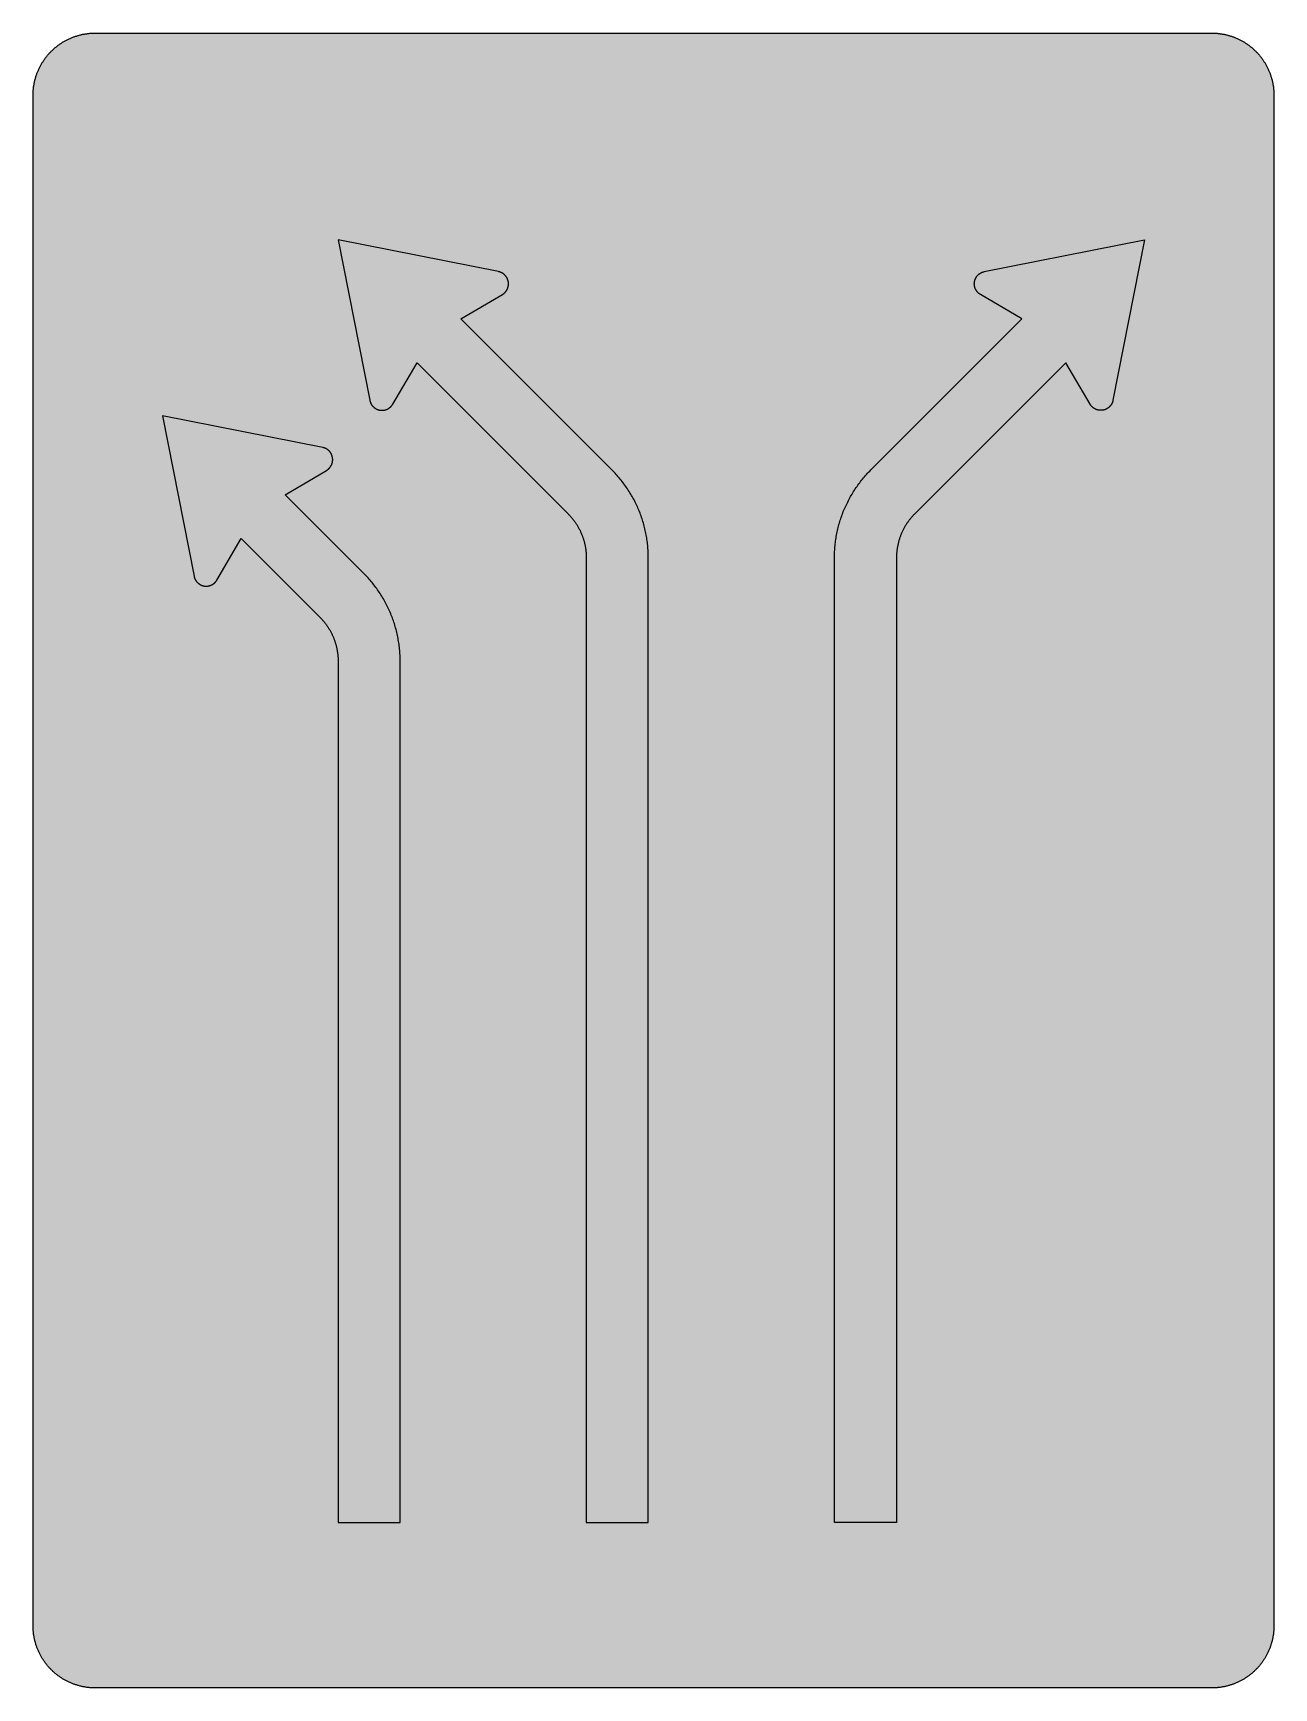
# Model space of a CAD drawing. Header units: millimetres. Extents: x 0 to 423, y 0 to 564.
import ezdxf

# ---------------------------------------------------------------- set-up
doc = ezdxf.new("R2010")
doc.units = ezdxf.units.MM

msp = doc.modelspace()

# ---------------------------------------------------------------- hatches: boundary and pattern name
for color, points in [(254, [(21.2189, 0.0537), (20.955, 0.0533), (20.6934, 0.0584), (20.4292, 0.066), (20.1676, 0.0787), (19.906, 0.094), (19.6469, 0.1118), (19.3853, 0.1321), (19.1262, 0.1549), (18.8671, 0.1829), (18.608, 0.2134), (18.349, 0.2464), (18.0924, 0.2845), (17.8359, 0.3251), (17.5793, 0.3683), (17.3253, 0.414), (17.0688, 0.4623), (16.8148, 0.5156), (16.5633, 0.5715), (16.3093, 0.6299), (16.0579, 0.6909), (15.809, 0.7544), (15.56, 0.823), (15.3111, 0.8941), (15.0622, 0.9677), (14.8158, 1.0439), (14.5694, 1.1227), (14.3256, 1.2065), (14.0818, 1.2903), (13.8379, 1.3792), (13.5966, 1.4707), (13.3579, 1.5672), (13.1191, 1.6637), (12.8803, 1.7628), (12.6441, 1.8669), (12.4079, 1.9736), (12.1742, 2.0803), (11.9405, 2.192), (11.7094, 2.3089), (11.4808, 2.4257), (11.2522, 2.5451), (11.0236, 2.6695), (10.7975, 2.794), (10.574, 2.9235), (10.3505, 3.0556), (10.1295, 3.1877), (9.9111, 3.3249), (9.6926, 3.4646), (9.4742, 3.6068), (9.2608, 3.7541), (9.0475, 3.9014), (8.8341, 4.0513), (8.6258, 4.2037), (8.4176, 4.3612), (8.2118, 4.5187), (8.0061, 4.6812), (7.8029, 4.8438), (7.6022, 5.0114), (7.4041, 5.1816), (7.206, 5.3518), (7.0129, 5.527), (6.8174, 5.7048), (6.6269, 5.8826), (6.4389, 6.0655), (6.2509, 6.2509), (6.0655, 6.4389), (5.8852, 6.6269), (5.7048, 6.8174), (5.527, 7.0104), (5.3518, 7.206), (5.1816, 7.4041), (5.0114, 7.6022), (4.8463, 7.8029), (4.6812, 8.0061), (4.5187, 8.2118), (4.3612, 8.4176), (4.2062, 8.6258), (4.0513, 8.8341), (3.9014, 9.0475), (3.7541, 9.2608), (3.6068, 9.4742), (3.4646, 9.6926), (3.3249, 9.9085), (3.1877, 10.1295), (3.0556, 10.3505), (2.9235, 10.574), (2.794, 10.7975), (2.6695, 11.0236), (2.5451, 11.2522), (2.4257, 11.4808), (2.3063, 11.7094), (2.192, 11.9405), (2.0803, 12.1742), (1.971, 12.4079), (1.8669, 12.6441), (1.7628, 12.8803), (1.6637, 13.1191), (1.5646, 13.3579), (1.4707, 13.5966), (1.3792, 13.8379), (1.2903, 14.0818), (1.2065, 14.3256), (1.1227, 14.5694), (1.0439, 14.8158), (0.9652, 15.0622), (0.8915, 15.3111), (0.823, 15.56), (0.7544, 15.809), (0.6883, 16.0604), (0.6274, 16.3119), (0.569, 16.5633), (0.5131, 16.8148), (0.4623, 17.0688), (0.4115, 17.3253), (0.3658, 17.5793), (0.3226, 17.8359), (0.2819, 18.0924), (0.2464, 18.3515), (0.2134, 18.608), (0.1829, 18.8671), (0.1549, 19.1262), (0.1295, 19.3878), (0.1092, 19.6469), (0.0914, 19.9085), (0.0762, 20.1701), (0.066, 20.4318), (0.0584, 20.6934), (0.0533, 20.955), (0.0508, 21.2192), (0.0522, 543.3314), (0.0533, 543.593), (0.0584, 543.8546), (0.066, 544.1188), (0.0762, 544.3804), (0.0914, 544.642), (0.1092, 544.9011), (0.1295, 545.1627), (0.1549, 545.4218), (0.1829, 545.6809), (0.2134, 545.94), (0.2464, 546.1991), (0.2819, 546.4556), (0.3226, 546.7121), (0.3658, 546.9687), (0.4115, 547.2227), (0.4623, 547.4792), (0.5131, 547.7332), (0.569, 547.9847), (0.6274, 548.2387), (0.6883, 548.4876), (0.7544, 548.7391), (0.823, 548.988), (0.8915, 549.2369), (0.9652, 549.4858), (1.0439, 549.7322), (1.1227, 549.9786), (1.2065, 550.2224), (1.2903, 550.4663), (1.3792, 550.7076), (1.4707, 550.9489), (1.5646, 551.1902), (1.6637, 551.4289), (1.7628, 551.6677), (1.8669, 551.9039), (1.971, 552.1401), (2.0803, 552.3738), (2.192, 552.6049), (2.3063, 552.8386), (2.4257, 553.0672), (2.5451, 553.2958), (2.6695, 553.5244), (2.794, 553.7505), (2.9235, 553.974), (3.0556, 554.1975), (3.1877, 554.4185), (3.3249, 554.6369), (3.4646, 554.8554), (3.6068, 555.0738), (3.7541, 555.2872), (3.9014, 555.5005), (4.0513, 555.7114), (4.2062, 555.9222), (4.3612, 556.1305), (4.5187, 556.3362), (4.6812, 556.5419), (4.8463, 556.7451), (5.0114, 556.9458), (5.1816, 557.1439), (5.3518, 557.342), (5.527, 557.5351), (5.7048, 557.7281), (5.8852, 557.9212), (6.0655, 558.1091), (6.2509, 558.2971), (6.4389, 558.4825), (6.6269, 558.6628), (6.8174, 558.8432), (7.0129, 559.021), (7.206, 559.1937), (7.4041, 559.3664), (7.6022, 559.5366), (7.8029, 559.7017), (8.0061, 559.8668), (8.2118, 560.0268), (8.4176, 560.1868), (8.6258, 560.3418), (8.8341, 560.4967), (9.0475, 560.6466), (9.2608, 560.7939), (9.4742, 560.9387), (9.6926, 561.0835), (9.9111, 561.2232), (10.1295, 561.3603), (10.3505, 561.4924), (10.574, 561.6245), (10.7975, 561.754), (11.0236, 561.8785), (11.2522, 562.0029), (11.4808, 562.1223), (11.7094, 562.2392), (11.9405, 562.356), (12.1742, 562.4678), (12.4079, 562.5744), (12.6441, 562.6811), (12.8803, 562.7853), (13.1191, 562.8843), (13.3579, 562.9834), (13.5966, 563.0774), (13.8379, 563.1688), (14.0818, 563.2577), (14.3256, 563.3415), (14.5694, 563.4253), (14.8158, 563.5041), (15.0622, 563.5803), (15.3111, 563.6539), (15.56, 563.7251), (15.809, 563.7936), (16.0579, 563.8571), (16.3093, 563.9206), (16.5633, 563.9791), (16.8148, 564.0349), (17.0688, 564.0857), (17.3253, 564.1365), (17.5793, 564.1823), (17.8359, 564.2254), (18.0924, 564.2635), (18.349, 564.3016), (18.608, 564.3347), (18.8671, 564.3651), (19.1262, 564.3931), (19.3853, 564.4185), (19.6469, 564.4388), (19.906, 564.4566), (20.1676, 564.4718), (20.4292, 564.482), (20.6934, 564.4896), (20.955, 564.4947), (21.2166, 564.4972), (402.2189, 564.4981), (402.4808, 564.4947), (402.7424, 564.4896), (403.0066, 564.482), (403.2682, 564.4718), (403.5298, 564.4566), (403.7889, 564.4388), (404.0505, 564.4185), (404.3096, 564.3931), (404.5687, 564.3651), (404.8277, 564.3347), (405.0868, 564.3016), (405.3434, 564.2635), (405.5999, 564.2254), (405.8564, 564.1823), (406.113, 564.1365), (406.367, 564.0857), (406.621, 564.0349), (406.875, 563.9791), (407.1264, 563.9206), (407.3779, 563.8571), (407.6268, 563.7936), (407.8783, 563.7251), (408.1272, 563.6539), (408.3736, 563.5803), (408.62, 563.5041), (408.8663, 563.4253), (409.1102, 563.3415), (409.354, 563.2577), (409.5979, 563.1688), (409.8392, 563.0774), (410.0805, 562.9834), (410.3192, 562.8843), (410.5554, 562.7853), (410.7942, 562.6811), (411.0279, 562.5744), (411.2616, 562.4678), (411.4952, 562.356), (411.7264, 562.2392), (411.9575, 562.1223), (412.1861, 562.0029), (412.4122, 561.8785), (412.6382, 561.754), (412.8643, 561.6245), (413.0853, 561.4924), (413.3063, 561.3603), (413.5272, 561.2232), (413.7457, 561.0835), (413.9616, 560.9387), (414.1775, 560.7939), (414.3908, 560.6466), (414.6017, 560.4967), (414.8125, 560.3418), (415.0208, 560.1868), (415.2265, 560.0268), (415.4297, 559.8668), (415.6329, 559.7017), (415.8336, 559.5366), (416.0342, 559.3664), (416.2298, 559.1937), (416.4254, 559.021), (416.6184, 558.8432), (416.8089, 558.6628), (416.9994, 558.4825), (417.1848, 558.2971), (417.3703, 558.1091), (417.5531, 557.9212), (417.7335, 557.7281), (417.9087, 557.5351), (418.084, 557.342), (418.2567, 557.1439), (418.4244, 556.9458), (418.592, 556.7451), (418.7546, 556.5419), (418.9171, 556.3362), (419.0746, 556.1305), (419.2321, 555.9222), (419.3845, 555.7114), (419.5369, 555.5005), (419.6842, 555.2872), (419.829, 555.0738), (419.9712, 554.8554), (420.1109, 554.6369), (420.2481, 554.4185), (420.3827, 554.1975), (420.5148, 553.974), (420.6418, 553.7505), (420.7688, 553.5244), (420.8907, 553.2958), (421.0126, 553.0672), (421.1295, 552.8386), (421.2438, 552.6049), (421.3555, 552.3738), (421.4647, 552.1401), (421.5689, 551.9039), (421.673, 551.6677), (421.7746, 551.4289), (421.8711, 551.1902), (421.9651, 550.9489), (422.0566, 550.7076), (422.1455, 550.4663), (422.2318, 550.2224), (422.3131, 549.9786), (422.3918, 549.7322), (422.4706, 549.4858), (422.5442, 549.2369), (422.6128, 548.988), (422.6814, 548.7391), (422.7449, 548.4876), (422.8084, 548.2387), (422.8668, 547.9847), (422.9227, 547.7332), (422.9735, 547.4792), (423.0243, 547.2227), (423.07, 546.9687), (423.1132, 546.7121), (423.1513, 546.4556), (423.1894, 546.1991), (423.2224, 545.94), (423.2529, 545.6809), (423.2808, 545.4218), (423.3037, 545.1627), (423.3266, 544.9011), (423.3443, 544.642), (423.357, 544.3804), (423.3697, 544.1188), (423.3774, 543.8546), (423.3824, 543.593), (423.385, 543.3314), (423.3855, 21.2203), (423.3824, 20.955), (423.3774, 20.6934), (423.3697, 20.4318), (423.357, 20.1701), (423.3443, 19.9085), (423.3266, 19.6469), (423.3037, 19.3878), (423.2808, 19.1262), (423.2529, 18.8671), (423.2224, 18.608), (423.1894, 18.3515), (423.1513, 18.0924), (423.1132, 17.8359), (423.07, 17.5793), (423.0243, 17.3253), (422.9735, 17.0688), (422.9227, 16.8148), (422.8668, 16.5633), (422.8084, 16.3119), (422.7449, 16.0604), (422.6814, 15.809), (422.6128, 15.56), (422.5442, 15.3111), (422.4706, 15.0622), (422.3918, 14.8158), (422.3131, 14.5694), (422.2318, 14.3256), (422.1455, 14.0818), (422.0566, 13.8379), (421.9651, 13.5966), (421.8711, 13.3579), (421.7746, 13.1191), (421.673, 12.8803), (421.5689, 12.6441), (421.4647, 12.4079), (421.3555, 12.1742), (421.2438, 11.9405), (421.1295, 11.7094), (421.0126, 11.4808), (420.8907, 11.2522), (420.7688, 11.0236), (420.6418, 10.7975), (420.5148, 10.574), (420.3827, 10.3505), (420.2481, 10.1295), (420.1109, 9.9085), (419.9712, 9.6926), (419.829, 9.4742), (419.6842, 9.2608), (419.5369, 9.0475), (419.3845, 8.8341), (419.2321, 8.6258), (419.0746, 8.4176), (418.9171, 8.2118), (418.7546, 8.0061), (418.592, 7.8029), (418.4244, 7.6022), (418.2567, 7.4041), (418.084, 7.206), (417.9087, 7.0104), (417.7335, 6.8174), (417.5531, 6.6269), (417.3703, 6.4389), (417.1848, 6.2509), (416.9994, 6.0655), (416.8089, 5.8826), (416.6184, 5.7048), (416.4254, 5.527), (416.2298, 5.3518), (416.0342, 5.1816), (415.8336, 5.0114), (415.6329, 4.8438), (415.4297, 4.6812), (415.2265, 4.5187), (415.0208, 4.3612), (414.8125, 4.2037), (414.6017, 4.0513), (414.3908, 3.9014), (414.1775, 3.7541), (413.9616, 3.6068), (413.7457, 3.4646), (413.5272, 3.3249), (413.3063, 3.1877), (413.0853, 3.0556), (412.8643, 2.9235), (412.6382, 2.794), (412.4122, 2.6695), (412.1861, 2.5451), (411.9575, 2.4257), (411.7264, 2.3089), (411.4952, 2.192), (411.2616, 2.0803), (411.0279, 1.9736), (410.7942, 1.8669), (410.5554, 1.7628), (410.3192, 1.6637), (410.0805, 1.5672), (409.8392, 1.4707), (409.5979, 1.3792), (409.354, 1.2903), (409.1102, 1.2065), (408.8663, 1.1227), (408.62, 1.0439), (408.3736, 0.9677), (408.1272, 0.8941), (407.8783, 0.823), (407.6268, 0.7544), (407.3779, 0.6909), (407.1264, 0.6299), (406.875, 0.5715), (406.621, 0.5156), (406.367, 0.4623), (406.113, 0.414), (405.8564, 0.3683), (405.5999, 0.3251), (405.3434, 0.2845), (405.0868, 0.2464), (404.8277, 0.2134), (404.5687, 0.1829), (404.3096, 0.1549), (404.0505, 0.1321), (403.7889, 0.1118), (403.5298, 0.094), (403.2682, 0.0787), (403.0066, 0.066), (402.7424, 0.0584), (402.4808, 0.0533), (402.2166, 0.0533)]), (59, [(146.0306, 467.0016), (160.1541, 475.3279), (160.213, 475.3635), (160.2715, 475.3991), (160.3299, 475.4372), (160.3883, 475.4753), (160.4467, 475.5159), (160.5026, 475.5566), (160.5585, 475.5972), (160.6144, 475.6404), (160.6677, 475.6836), (160.721, 475.7268), (160.7718, 475.7725), (160.8252, 475.8182), (160.876, 475.8639), (160.9268, 475.9096), (160.975, 475.9579), (161.0233, 476.0062), (161.0716, 476.057), (161.1173, 476.1052), (161.163, 476.156), (161.2087, 476.2068), (161.2519, 476.2602), (161.2951, 476.3135), (161.3383, 476.3668), (161.3789, 476.4202), (161.4195, 476.4735), (161.4602, 476.5294), (161.4983, 476.5853), (161.5364, 476.6412), (161.5745, 476.6996), (161.61, 476.7555), (161.6456, 476.8139), (161.6786, 476.8723), (161.7116, 476.9333), (161.7447, 476.9917), (161.7751, 477.0526), (161.8056, 477.1136), (161.8361, 477.1746), (161.864, 477.2355), (161.892, 477.299), (161.9174, 477.3625), (161.9428, 477.4235), (161.9682, 477.487), (161.991, 477.553), (162.0139, 477.6165), (162.0342, 477.6826), (162.0545, 477.7461), (162.0749, 477.8121), (162.0926, 477.8781), (162.1104, 477.9442), (162.1257, 478.0102), (162.1409, 478.0788), (162.1561, 478.1448), (162.1688, 478.2134), (162.179, 478.282), (162.1917, 478.348), (162.1993, 478.4166), (162.2095, 478.4852), (162.2171, 478.5538), (162.2222, 478.6249), (162.2273, 478.6935), (162.2323, 478.7621), (162.2349, 478.8332), (162.2349, 478.9018), (162.2374, 478.9729), (162.2349, 479.0669), (162.2323, 479.1608), (162.2273, 479.2548), (162.2196, 479.3488), (162.212, 479.4402), (162.1993, 479.5342), (162.1866, 479.6257), (162.1714, 479.7146), (162.1536, 479.806), (162.1358, 479.8949), (162.1155, 479.9838), (162.0926, 480.0727), (162.0672, 480.1616), (162.0393, 480.248), (162.0114, 480.3343), (161.9809, 480.4207), (161.9504, 480.5045), (161.9174, 480.5883), (161.8818, 480.6721), (161.8437, 480.7534), (161.8056, 480.8347), (161.765, 480.9134), (161.7243, 480.9947), (161.6786, 481.0709), (161.6329, 481.1497), (161.5872, 481.2259), (161.5389, 481.3021), (161.4881, 481.3757), (161.4373, 481.4494), (161.384, 481.5205), (161.3306, 481.5916), (161.2748, 481.6602), (161.2163, 481.7288), (161.1579, 481.7974), (161.097, 481.8634), (161.036, 481.9269), (160.9725, 481.9904), (160.9065, 482.0539), (160.843, 482.1149), (160.7744, 482.1733), (160.7058, 482.2317), (160.6372, 482.2876), (160.5661, 482.3435), (160.4924, 482.3968), (160.4213, 482.4501), (160.3451, 482.4984), (160.2689, 482.5492), (160.1927, 482.5975), (160.114, 482.6432), (160.0352, 482.6864), (159.9565, 482.7295), (159.8752, 482.7702), (159.7914, 482.8108), (159.7101, 482.8489), (159.6238, 482.8845), (159.5399, 482.9175), (159.4536, 482.9505), (159.3647, 482.981), (159.2783, 483.0115), (159.1894, 483.0369), (159.098, 483.0623), (159.0065, 483.0851), (158.9151, 483.108), (158.8237, 483.1258), (104.1217, 493.9425), (114.9368, 439.2397), (114.9553, 439.1457), (114.9756, 439.0542), (114.9985, 438.9628), (115.0239, 438.8739), (115.0518, 438.785), (115.0798, 438.6961), (115.1103, 438.6097), (115.1433, 438.5234), (115.1788, 438.437), (115.2144, 438.3532), (115.2525, 438.2694), (115.2906, 438.1881), (115.3312, 438.1068), (115.3744, 438.0255), (115.4201, 437.9468), (115.4659, 437.8681), (115.5141, 437.7919), (115.5624, 437.7157), (115.6132, 437.642), (115.664, 437.5683), (115.7199, 437.4972), (115.7732, 437.4261), (115.8316, 437.355), (115.8875, 437.2864), (115.9485, 437.2204), (116.0094, 437.1543), (116.0704, 437.0908), (116.1339, 437.0273), (116.1999, 436.9638), (116.266, 436.9054), (116.332, 436.8444), (116.4006, 436.7886), (116.4717, 436.7327), (116.5403, 436.6768), (116.6139, 436.6235), (116.6876, 436.5727), (116.7613, 436.5219), (116.8349, 436.4736), (116.9111, 436.4279), (116.9899, 436.3822), (117.0686, 436.339), (117.1473, 436.2958), (117.2286, 436.2552), (117.3074, 436.2171), (117.3912, 436.1815), (117.4725, 436.1459), (117.5563, 436.1104), (117.6426, 436.0799), (117.7265, 436.0494), (117.8128, 436.0215), (117.9017, 435.9935), (117.9881, 435.9707), (118.077, 435.9478), (118.1659, 435.9275), (118.2548, 435.9072), (118.3462, 435.8894), (118.4377, 435.8742), (118.5291, 435.8615), (118.6205, 435.8513), (118.7145, 435.8411), (118.806, 435.8335), (118.8999, 435.8284), (118.9939, 435.8259), (119.0879, 435.8259), (119.159, 435.8259), (119.2276, 435.8284), (119.2987, 435.831), (119.3673, 435.8335), (119.4384, 435.8386), (119.507, 435.8462), (119.5756, 435.8538), (119.6442, 435.8615), (119.7127, 435.8716), (119.7813, 435.8818), (119.8499, 435.8945), (119.9159, 435.9072), (119.9845, 435.9199), (120.0506, 435.9351), (120.1166, 435.9529), (120.1826, 435.9681), (120.2487, 435.9885), (120.3147, 436.0062), (120.3808, 436.0266), (120.4443, 436.0494), (120.5103, 436.0697), (120.5738, 436.0951), (120.6373, 436.118), (120.7008, 436.1434), (120.7618, 436.1713), (120.8253, 436.1967), (120.8862, 436.2272), (120.9472, 436.2552), (121.0081, 436.2856), (121.0691, 436.3161), (121.1301, 436.3491), (121.1885, 436.3822), (121.2469, 436.4177), (121.3053, 436.4507), (121.3637, 436.4888), (121.4196, 436.5244), (121.4755, 436.5625), (121.5314, 436.6006), (121.5873, 436.6412), (121.6431, 436.6819), (121.6965, 436.7225), (121.7498, 436.7657), (121.8032, 436.8089), (121.854, 436.8521), (121.9048, 436.8978), (121.9556, 436.9435), (122.0064, 436.9918), (122.0546, 437.0375), (122.1029, 437.0857), (122.1511, 437.1365), (122.1994, 437.1873), (122.2451, 437.2381), (122.2908, 437.2889), (122.334, 437.3423), (122.3772, 437.3956), (122.4204, 437.449), (122.4636, 437.5023), (122.5042, 437.5582), (122.5448, 437.6166), (122.5855, 437.6725), (122.6236, 437.7309), (122.6617, 437.7893), (122.6998, 437.8477), (122.7353, 437.9087), (131.0626, 452.0336), (182.59, 400.5072), (182.7733, 400.3192), (182.9562, 400.1287), (183.1365, 399.9382), (183.3118, 399.7452), (183.4871, 399.5496), (183.6598, 399.354), (183.8274, 399.1534), (183.9951, 398.9527), (184.1576, 398.7521), (184.3202, 398.5463), (184.4777, 398.3406), (184.6351, 398.1323), (184.7875, 397.9215), (184.9374, 397.7107), (185.0873, 397.4973), (185.232, 397.2814), (185.3743, 397.0655), (185.514, 396.8471), (185.6511, 396.6286), (185.7858, 396.4076), (185.9153, 396.1841), (186.0448, 395.9606), (186.1718, 395.7345), (186.2938, 395.5059), (186.4131, 395.2773), (186.5325, 395.0487), (186.6468, 394.8151), (186.7586, 394.5839), (186.8678, 394.3502), (186.9719, 394.114), (187.0761, 393.8778), (187.1751, 393.639), (187.2742, 393.4003), (187.3682, 393.159), (187.4596, 392.9177), (187.5485, 392.6764), (187.6323, 392.4325), (187.7162, 392.1887), (187.7949, 391.9423), (187.8711, 391.6959), (187.9448, 391.447), (188.0159, 391.1981), (188.0845, 390.9492), (188.148, 390.6977), (188.2115, 390.4463), (188.2699, 390.1948), (188.3232, 389.9408), (188.3766, 389.6868), (188.4248, 389.4328), (188.4731, 389.1788), (188.5163, 388.9223), (188.5544, 388.6657), (188.5925, 388.4066), (188.6255, 388.1501), (188.656, 387.891), (188.6839, 387.6319), (188.7068, 387.3703), (188.7296, 387.1112), (188.7474, 386.8496), (188.7601, 386.588), (188.7728, 386.3264), (188.7804, 386.0648), (188.7855, 385.8031), (188.788, 385.539), (188.7883, 56.4981), (209.955, 56.4981), (209.955, 385.5403), (209.9513, 386.0648), (209.9412, 386.5905), (209.9234, 387.1138), (209.9005, 387.6396), (209.8726, 388.1603), (209.837, 388.6835), (209.7938, 389.2042), (209.7456, 389.7224), (209.6922, 390.2431), (209.6313, 390.7587), (209.5627, 391.2768), (209.489, 391.7899), (209.4103, 392.303), (209.3239, 392.8161), (209.2325, 393.3266), (209.1334, 393.8372), (209.0293, 394.3452), (208.9175, 394.8506), (208.8007, 395.3561), (208.6762, 395.859), (208.5492, 396.3594), (208.4121, 396.8572), (208.2724, 397.3551), (208.1251, 397.8504), (207.9701, 398.3457), (207.8126, 398.8359), (207.6475, 399.3261), (207.4748, 399.8138), (207.297, 400.2989), (207.1141, 400.7815), (206.9262, 401.2616), (206.7306, 401.7391), (206.5325, 402.2141), (206.3242, 402.6891), (206.1134, 403.159), (205.8949, 403.6263), (205.6714, 404.0937), (205.4428, 404.556), (205.2066, 405.0157), (204.9678, 405.4729), (204.7215, 405.9276), (204.47, 406.3797), (204.2109, 406.8293), (203.9493, 407.2738), (203.6801, 407.7157), (203.4057, 408.1551), (203.1263, 408.592), (202.8419, 409.0264), (202.5523, 409.4556), (202.2551, 409.8823), (201.9554, 410.304), (201.6481, 410.7256), (201.3356, 411.1396), (201.0181, 411.5537), (200.6956, 411.9626), (200.3679, 412.369), (200.0352, 412.7703), (199.6948, 413.1666), (199.3519, 413.5628), (199.0039, 413.9514), (198.6483, 414.3375), (198.2902, 414.721), (197.9244, 415.0995), (197.5561, 415.4729)]), (59, [(337.3808, 467.0016), (323.2573, 475.3279), (323.1947, 475.3635), (323.1363, 475.3991), (323.0778, 475.4372), (323.0194, 475.4753), (322.9635, 475.5159), (322.9051, 475.5566), (322.8518, 475.5972), (322.7959, 475.6404), (322.7426, 475.6836), (322.6892, 475.7268), (322.6359, 475.7725), (322.5851, 475.8182), (322.5343, 475.8639), (322.4835, 475.9096), (322.4352, 475.9579), (322.387, 476.0062), (322.3387, 476.057), (322.2904, 476.1052), (322.2447, 476.156), (322.2015, 476.2068), (322.1558, 476.2602), (322.1126, 476.3135), (322.072, 476.3668), (322.0288, 476.4202), (321.9882, 476.4735), (321.9501, 476.5294), (321.9094, 476.5853), (321.8713, 476.6412), (321.8358, 476.6996), (321.8002, 476.7555), (321.7647, 476.8139), (321.7291, 476.8723), (321.6961, 476.9333), (321.6656, 476.9917), (321.6326, 477.0526), (321.6021, 477.1136), (321.5742, 477.1746), (321.5462, 477.2355), (321.5183, 477.299), (321.4903, 477.3625), (321.4649, 477.4235), (321.4421, 477.487), (321.4192, 477.553), (321.3964, 477.6165), (321.3735, 477.6826), (321.3532, 477.7461), (321.3354, 477.8121), (321.3176, 477.8781), (321.2998, 477.9442), (321.2821, 478.0102), (321.2694, 478.0788), (321.2541, 478.1448), (321.2414, 478.2134), (321.2287, 478.282), (321.2186, 478.348), (321.2084, 478.4166), (321.2008, 478.4852), (321.1932, 478.5538), (321.1881, 478.6249), (321.183, 478.6935), (321.1779, 478.7621), (321.1754, 478.8332), (321.1728, 478.9018), (321.1728, 478.9729), (321.1728, 479.0669), (321.1779, 479.1608), (321.183, 479.2548), (321.1881, 479.3488), (321.1982, 479.4402), (321.2084, 479.5342), (321.2236, 479.6257), (321.2389, 479.7146), (321.2541, 479.806), (321.2744, 479.8949), (321.2948, 479.9838), (321.3176, 480.0727), (321.343, 480.1616), (321.3684, 480.248), (321.3964, 480.3343), (321.4268, 480.4207), (321.4599, 480.5045), (321.4929, 480.5883), (321.5284, 480.6721), (321.564, 480.7534), (321.6021, 480.8347), (321.6427, 480.9134), (321.6859, 480.9947), (321.7291, 481.0709), (321.7748, 481.1497), (321.8205, 481.2259), (321.8688, 481.3021), (321.9196, 481.3757), (321.9704, 481.4494), (322.0237, 481.5205), (322.0796, 481.5916), (322.1355, 481.6602), (322.1914, 481.7288), (322.2523, 481.7974), (322.3108, 481.8634), (322.3743, 481.9269), (322.4352, 481.9904), (322.5013, 482.0539), (322.5673, 482.1149), (322.6333, 482.1733), (322.7019, 482.2317), (322.7705, 482.2876), (322.8416, 482.3435), (322.9153, 482.3968), (322.9889, 482.4501), (323.0626, 482.4984), (323.1388, 482.5492), (323.215, 482.5975), (323.2937, 482.6432), (323.3725, 482.6864), (323.4512, 482.7295), (323.5325, 482.7702), (323.6163, 482.8108), (323.7001, 482.8489), (323.784, 482.8845), (323.8678, 482.9175), (323.9541, 482.9505), (324.043, 482.981), (324.1294, 483.0115), (324.2183, 483.0369), (324.3097, 483.0623), (324.4012, 483.0851), (324.4926, 483.108), (324.5841, 483.1258), (379.2883, 493.9425), (368.475, 439.2397), (368.4549, 439.1457), (368.4321, 439.0542), (368.4092, 438.9628), (368.3838, 438.8739), (368.3584, 438.785), (368.3279, 438.6961), (368.2975, 438.6097), (368.2644, 438.5234), (368.2314, 438.437), (368.1959, 438.3532), (368.1578, 438.2694), (368.1171, 438.1881), (368.0765, 438.1068), (368.0333, 438.0255), (367.9901, 437.9468), (367.9444, 437.8681), (367.8961, 437.7919), (367.8453, 437.7157), (367.7971, 437.642), (367.7437, 437.5683), (367.6904, 437.4972), (367.6345, 437.4261), (367.5786, 437.355), (367.5202, 437.2864), (367.4618, 437.2204), (367.4008, 437.1543), (367.3373, 437.0908), (367.2738, 437.0273), (367.2103, 436.9638), (367.1443, 436.9054), (367.0757, 436.8444), (367.0071, 436.7886), (366.9386, 436.7327), (366.8674, 436.6768), (366.7963, 436.6235), (366.7227, 436.5727), (366.649, 436.5219), (366.5728, 436.4736), (366.4966, 436.4279), (366.4204, 436.3822), (366.3417, 436.339), (366.2629, 436.2958), (366.1816, 436.2552), (366.1004, 436.2171), (366.0191, 436.1815), (365.9353, 436.1459), (365.8514, 436.1104), (365.7676, 436.0799), (365.6813, 436.0494), (365.5949, 436.0215), (365.5085, 435.9935), (365.4196, 435.9707), (365.3333, 435.9478), (365.2444, 435.9275), (365.1529, 435.9072), (365.064, 435.8894), (364.9726, 435.8742), (364.8812, 435.8615), (364.7897, 435.8513), (364.6957, 435.8411), (364.6018, 435.8335), (364.5103, 435.8284), (364.4138, 435.8259), (364.3198, 435.8259), (364.2512, 435.8259), (364.1801, 435.8284), (364.1115, 435.831), (364.0404, 435.8335), (363.9718, 435.8386), (363.9033, 435.8462), (363.8347, 435.8538), (363.7661, 435.8615), (363.6975, 435.8716), (363.6289, 435.8818), (363.5604, 435.8945), (363.4918, 435.9072), (363.4257, 435.9199), (363.3597, 435.9351), (363.2911, 435.9529), (363.2251, 435.9681), (363.159, 435.9885), (363.093, 436.0062), (363.0295, 436.0266), (362.9635, 436.0494), (362.9, 436.0697), (362.8365, 436.0951), (362.773, 436.118), (362.7095, 436.1434), (362.646, 436.1713), (362.585, 436.1967), (362.5215, 436.2272), (362.4605, 436.2552), (362.3996, 436.2856), (362.3386, 436.3161), (362.2802, 436.3491), (362.2218, 436.3822), (362.1634, 436.4177), (362.1049, 436.4507), (362.0465, 436.4888), (361.9881, 436.5244), (361.9322, 436.5625), (361.8763, 436.6006), (361.823, 436.6412), (361.7671, 436.6819), (361.7138, 436.7225), (361.6604, 436.7657), (361.6071, 436.8089), (361.5563, 436.8521), (361.503, 436.8978), (361.4522, 436.9435), (361.4039, 436.9918), (361.3531, 437.0375), (361.3048, 437.0857), (361.2591, 437.1365), (361.2109, 437.1873), (361.1651, 437.2381), (361.1194, 437.2889), (361.0737, 437.3423), (361.0305, 437.3956), (360.9873, 437.449), (360.9467, 437.5023), (360.9035, 437.5582), (360.8629, 437.6166), (360.8248, 437.6725), (360.7841, 437.7309), (360.746, 437.7893), (360.7105, 437.8477), (360.6749, 437.9087), (352.3477, 452.0336), (300.8217, 400.5072), (300.6369, 400.3192), (300.4541, 400.1287), (300.2737, 399.9382), (300.0959, 399.7452), (299.9232, 399.5496), (299.7505, 399.354), (299.5803, 399.1534), (299.4152, 398.9527), (299.2501, 398.7521), (299.0901, 398.5463), (298.9301, 398.3406), (298.7751, 398.1323), (298.6202, 397.9215), (298.4703, 397.7107), (298.323, 397.4973), (298.1782, 397.2814), (298.036, 397.0655), (297.8963, 396.8471), (297.7591, 396.6286), (297.6245, 396.4076), (297.4924, 396.1841), (297.3629, 395.9606), (297.2384, 395.7345), (297.114, 395.5059), (296.9946, 395.2773), (296.8777, 395.0487), (296.7634, 394.8151), (296.6517, 394.5839), (296.5425, 394.3502), (296.4358, 394.114), (296.3316, 393.8778), (296.2326, 393.639), (296.1361, 393.4003), (296.0395, 393.159), (295.9481, 392.9177), (295.8592, 392.6764), (295.7754, 392.4325), (295.6916, 392.1887), (295.6128, 391.9423), (295.5366, 391.6959), (295.463, 391.447), (295.3918, 391.1981), (295.3233, 390.9492), (295.2598, 390.6977), (295.1963, 390.4463), (295.1378, 390.1948), (295.0845, 389.9408), (295.0312, 389.6868), (294.9829, 389.4328), (294.9346, 389.1788), (294.8915, 388.9223), (294.8534, 388.6657), (294.8153, 388.4066), (294.7822, 388.1501), (294.7518, 387.891), (294.7238, 387.6319), (294.701, 387.3703), (294.6781, 387.1112), (294.6603, 386.8496), (294.6476, 386.588), (294.6349, 386.3264), (294.6273, 386.0648), (294.6222, 385.8031), (294.6197, 385.539), (294.6217, 56.4981), (273.455, 56.4981), (273.455, 385.5403), (273.4564, 386.0648), (273.4666, 386.5905), (273.4818, 387.1138), (273.5047, 387.6396), (273.5351, 388.1603), (273.5707, 388.6835), (273.6113, 389.2042), (273.6621, 389.7224), (273.7155, 390.2431), (273.7764, 390.7587), (273.845, 391.2768), (273.9187, 391.7899), (273.9974, 392.303), (274.0838, 392.8161), (274.1752, 393.3266), (274.2743, 393.8372), (274.3784, 394.3452), (274.4902, 394.8506), (274.607, 395.3561), (274.7315, 395.859), (274.861, 396.3594), (274.9956, 396.8572), (275.1353, 397.3551), (275.2827, 397.8504), (275.4376, 398.3457), (275.5976, 398.8359), (275.7627, 399.3261), (275.9329, 399.8138), (276.1107, 400.2989), (276.2936, 400.7815), (276.4815, 401.2616), (276.6771, 401.7391), (276.8778, 402.2141), (277.0835, 402.6891), (277.2943, 403.159), (277.5128, 403.6263), (277.7363, 404.0937), (277.9649, 404.556), (278.2011, 405.0157), (278.4424, 405.4729), (278.6888, 405.9276), (278.9403, 406.3797), (279.1968, 406.8293), (279.461, 407.2738), (279.7277, 407.7157), (280.002, 408.1551), (280.2814, 408.592), (280.5659, 409.0264), (280.858, 409.4556), (281.1526, 409.8823), (281.4549, 410.304), (281.7622, 410.7256), (282.0721, 411.1396), (282.3896, 411.5537), (282.7122, 411.9626), (283.0424, 412.369), (283.3751, 412.7703), (283.7129, 413.1666), (284.0558, 413.5628), (284.4063, 413.9514), (284.7594, 414.3375), (285.1201, 414.721), (285.4833, 415.0995), (285.8541, 415.4729)]), (59, [(86.0584, 407.0294), (100.1818, 415.3556), (100.2411, 415.3916), (100.2995, 415.4272), (100.3579, 415.4653), (100.4164, 415.5034), (100.4748, 415.544), (100.5307, 415.5846), (100.5865, 415.6253), (100.6399, 415.6685), (100.6958, 415.7116), (100.7491, 415.7548), (100.7999, 415.8005), (100.8532, 415.8437), (100.904, 415.892), (100.9523, 415.9377), (101.0031, 415.986), (101.0514, 416.0342), (101.0996, 416.0825), (101.1453, 416.1333), (101.1911, 416.1841), (101.2368, 416.2349), (101.28, 416.2882), (101.3231, 416.339), (101.3663, 416.3924), (101.407, 416.4482), (101.4476, 416.5016), (101.4882, 416.5575), (101.5263, 416.6133), (101.5644, 416.6692), (101.6025, 416.7276), (101.6381, 416.7835), (101.6737, 416.8419), (101.7067, 416.9004), (101.7397, 416.9613), (101.7727, 417.0197), (101.8032, 417.0807), (101.8337, 417.1417), (101.8642, 417.2026), (101.8921, 417.2636), (101.92, 417.3271), (101.9454, 417.388), (101.9708, 417.4515), (101.9962, 417.515), (102.0191, 417.5811), (102.042, 417.6446), (102.0623, 417.7081), (102.0826, 417.7741), (102.1029, 417.8402), (102.1207, 417.9062), (102.1385, 417.9722), (102.1537, 418.0383), (102.169, 418.1069), (102.1817, 418.1729), (102.1969, 418.2415), (102.2071, 418.3075), (102.2172, 418.3761), (102.2274, 418.4447), (102.2375, 418.5133), (102.2426, 418.5818), (102.2502, 418.653), (102.2553, 418.7215), (102.2604, 418.7901), (102.2629, 418.8612), (102.2629, 418.9298), (102.2655, 419.0009), (102.2629, 419.0949), (102.2604, 419.1889), (102.2553, 419.2829), (102.2477, 419.3769), (102.2375, 419.4683), (102.2274, 419.5597), (102.2147, 419.6537), (102.1994, 419.7426), (102.1817, 419.8341), (102.1639, 419.923), (102.141, 420.0119), (102.1182, 420.1008), (102.0953, 420.1897), (102.0674, 420.276), (102.0394, 420.3624), (102.0089, 420.4462), (101.9785, 420.5326), (101.9454, 420.6164), (101.9099, 420.6977), (101.8718, 420.7815), (101.8337, 420.8628), (101.793, 420.9415), (101.7499, 421.0228), (101.7067, 421.099), (101.661, 421.1777), (101.6152, 421.2539), (101.567, 421.3301), (101.5162, 421.4038), (101.4654, 421.4749), (101.412, 421.5486), (101.3562, 421.6197), (101.3003, 421.6883), (101.2444, 421.7568), (101.186, 421.8254), (101.125, 421.8915), (101.0641, 421.955), (101.0006, 422.0185), (100.9345, 422.0794), (100.8685, 422.1404), (100.8024, 422.2013), (100.7339, 422.2598), (100.6653, 422.3156), (100.5942, 422.3715), (100.5205, 422.4249), (100.4468, 422.4757), (100.3732, 422.5265), (100.297, 422.5773), (100.2208, 422.623), (100.142, 422.6712), (100.0633, 422.7144), (99.9846, 422.7576), (99.9033, 422.7982), (99.8195, 422.8389), (99.7356, 422.877), (99.6518, 422.9125), (99.568, 422.9456), (99.4816, 422.9786), (99.3927, 423.0091), (99.3064, 423.037), (99.2149, 423.0649), (99.126, 423.0903), (99.0346, 423.1132), (98.9432, 423.1335), (98.8517, 423.1538), (44.1494, 433.9703), (54.9645, 379.2675), (54.9834, 379.1737), (55.0037, 379.0823), (55.0266, 378.9909), (55.052, 378.902), (55.0799, 378.8131), (55.1078, 378.7242), (55.1383, 378.6378), (55.1713, 378.5514), (55.2044, 378.4651), (55.2425, 378.3813), (55.278, 378.2974), (55.3187, 378.2162), (55.3593, 378.1349), (55.4025, 378.0536), (55.4482, 377.9749), (55.4939, 377.8961), (55.5396, 377.8199), (55.5904, 377.7437), (55.6412, 377.6701), (55.692, 377.5964), (55.7454, 377.5227), (55.8013, 377.4516), (55.8571, 377.383), (55.9156, 377.3145), (55.9765, 377.2484), (56.0375, 377.1824), (56.0984, 377.1163), (56.1619, 377.0554), (56.228, 376.9919), (56.294, 376.9335), (56.3601, 376.8725), (56.4286, 376.8166), (56.4972, 376.7607), (56.5683, 376.7049), (56.642, 376.6515), (56.7131, 376.6007), (56.7893, 376.5499), (56.863, 376.5017), (56.9392, 376.4559), (57.0179, 376.4102), (57.0967, 376.367), (57.1754, 376.3239), (57.2541, 376.2832), (57.3354, 376.2451), (57.4192, 376.207), (57.5005, 376.1715), (57.5843, 376.1384), (57.6707, 376.108), (57.7545, 376.0775), (57.8409, 376.0495), (57.9272, 376.0216), (58.0161, 375.9987), (58.105, 375.9759), (58.1939, 375.953), (58.2828, 375.9352), (58.3743, 375.9175), (58.4657, 375.9022), (58.5572, 375.8895), (58.6486, 375.8794), (58.74, 375.8692), (58.834, 375.8616), (58.928, 375.8565), (59.022, 375.854), (59.116, 375.854), (59.1871, 375.854), (59.2557, 375.854), (59.3268, 375.859), (59.3954, 375.8616), (59.4665, 375.8667), (59.5351, 375.8743), (59.6036, 375.8819), (59.6722, 375.8895), (59.7408, 375.8997), (59.8094, 375.9098), (59.8754, 375.9225), (59.944, 375.9352), (60.0126, 375.9479), (60.0786, 375.9632), (60.1447, 375.9784), (60.2107, 375.9962), (60.2767, 376.014), (60.3428, 376.0343), (60.4088, 376.0546), (60.4723, 376.0749), (60.5384, 376.0978), (60.6019, 376.1207), (60.6654, 376.1461), (60.7289, 376.1715), (60.7898, 376.1969), (60.8533, 376.2248), (60.9143, 376.2527), (60.9752, 376.2832), (61.0362, 376.3137), (61.0972, 376.3442), (61.1581, 376.3772), (61.2165, 376.4102), (61.275, 376.4458), (61.3334, 376.4788), (61.3918, 376.5169), (61.4477, 376.5525), (61.5036, 376.5906), (61.5594, 376.6287), (61.6153, 376.6693), (61.6687, 376.7099), (61.7245, 376.7506), (61.7779, 376.7938), (61.8287, 376.8369), (61.882, 376.8801), (61.9328, 376.9258), (61.9836, 376.9716), (62.0344, 377.0198), (62.0827, 377.0655), (62.1309, 377.1138), (62.1792, 377.1646), (62.2249, 377.2129), (62.2732, 377.2637), (62.3189, 377.317), (62.3621, 377.3678), (62.4053, 377.4211), (62.4484, 377.477), (62.4916, 377.5304), (62.5323, 377.5862), (62.5729, 377.6421), (62.6135, 377.7005), (62.6516, 377.759), (62.6897, 377.8174), (62.7278, 377.8758), (62.7634, 377.9368), (71.0904, 392.0614), (97.9234, 365.2294), (98.1075, 365.0412), (98.2878, 364.8532), (98.4682, 364.6602), (98.646, 364.4671), (98.8212, 364.2716), (98.9914, 364.076), (99.1616, 363.8779), (99.3267, 363.6747), (99.4918, 363.474), (99.6544, 363.2683), (99.8118, 363.0625), (99.9668, 362.8542), (100.1217, 362.6434), (100.2716, 362.4326), (100.4189, 362.2192), (100.5637, 362.0059), (100.7085, 361.7874), (100.8482, 361.569), (100.9853, 361.3506), (101.1174, 361.1296), (101.2495, 360.9061), (101.379, 360.6825), (101.5035, 360.4565), (101.6279, 360.2279), (101.7473, 359.9993), (101.8642, 359.7707), (101.9785, 359.5395), (102.0902, 359.3059), (102.1994, 359.0722), (102.3061, 358.836), (102.4103, 358.5997), (102.5093, 358.361), (102.6058, 358.1222), (102.7024, 357.8835), (102.7938, 357.6422), (102.8802, 357.3983), (102.9665, 357.1545), (103.0503, 356.9106), (103.1291, 356.6643), (103.2053, 356.4179), (103.2789, 356.169), (103.3501, 355.92), (103.4186, 355.6711), (103.4821, 355.4197), (103.5431, 355.1682), (103.6015, 354.9167), (103.6574, 354.6653), (103.7107, 354.4113), (103.759, 354.1547), (103.8047, 353.9007), (103.8479, 353.6442), (103.8885, 353.3877), (103.9241, 353.1286), (103.9597, 352.872), (103.9901, 352.613), (104.0181, 352.3539), (104.0409, 352.0948), (104.0613, 351.8332), (104.079, 351.5716), (104.0943, 351.3099), (104.107, 351.0483), (104.1146, 350.7867), (104.1197, 350.5251), (104.1197, 350.2609), (104.1217, 56.4981), (125.2883, 56.4981), (125.2883, 350.2625), (125.283, 350.7867), (125.2728, 351.3125), (125.2576, 351.8357), (125.2347, 352.3615), (125.2068, 352.8822), (125.1712, 353.4054), (125.128, 353.9261), (125.0798, 354.4443), (125.0264, 354.965), (124.9655, 355.4806), (124.8969, 355.9988), (124.8232, 356.5119), (124.7445, 357.0275), (124.6581, 357.538), (124.5641, 358.0486), (124.4651, 358.5591), (124.3609, 359.0671), (124.2517, 359.5726), (124.1349, 360.078), (124.0104, 360.5809), (123.8809, 361.0813), (123.7463, 361.5817), (123.604, 362.077), (123.4567, 362.5723), (123.3043, 363.0676), (123.1443, 363.5578), (122.9792, 364.048), (122.809, 364.5357), (122.6312, 365.0209), (122.4483, 365.5035), (122.2604, 365.9835), (122.0648, 366.461), (121.8641, 366.9386), (121.6584, 367.411), (121.4476, 367.8809), (121.2291, 368.3508), (121.0056, 368.8156), (120.777, 369.2779), (120.5408, 369.7376), (120.2995, 370.1948), (120.0556, 370.6495), (119.8016, 371.1016), (119.5451, 371.5512), (119.2835, 371.9957), (119.0142, 372.4377), (118.7399, 372.8771), (118.4605, 373.314), (118.176, 373.7483), (117.8839, 374.1776), (117.5893, 374.6043), (117.287, 375.0259), (116.9822, 375.4476), (116.6698, 375.8641), (116.3523, 376.2756), (116.0297, 376.6845), (115.7021, 377.0909), (115.3668, 377.4923), (115.029, 377.8885), (114.6861, 378.2847), (114.3356, 378.6734), (113.9825, 379.0594), (113.6218, 379.443), (113.2586, 379.8214), (112.8878, 380.1948)])]:
    msp.add_hatch(color=color).paths.add_polyline_path(points)
h = msp.add_hatch(color=59)
h.paths.add_polyline_path([(21.2189, 5.3453), (21.021, 5.3442), (20.8229, 5.3492), (20.6273, 5.3543), (20.4318, 5.3645), (20.2336, 5.3746), (20.0381, 5.3873), (19.8425, 5.4026), (19.6494, 5.4229), (19.4539, 5.4432), (19.2608, 5.4661), (19.0678, 5.4915), (18.8747, 5.5169), (18.6817, 5.5474), (18.4887, 5.5804), (18.2982, 5.6159), (18.1077, 5.6515), (17.9172, 5.6921), (17.7267, 5.7328), (17.5362, 5.776), (17.3482, 5.8217), (17.1602, 5.8699), (16.9723, 5.9207), (16.7869, 5.9741), (16.6014, 6.03), (16.416, 6.0884), (16.2306, 6.1468), (16.0477, 6.2103), (15.8648, 6.2738), (15.6845, 6.3398), (15.5016, 6.4084), (15.3213, 6.4795), (15.1435, 6.5532), (14.9657, 6.6269), (14.7879, 6.7056), (14.6101, 6.7843), (14.4348, 6.8656), (14.2596, 6.9494), (14.0868, 7.0358), (13.9141, 7.1247), (13.7439, 7.2136), (13.5712, 7.305), (13.4036, 7.4016), (13.2359, 7.4981), (13.0683, 7.5946), (12.9007, 7.6962), (12.7356, 7.7978), (12.573, 7.9045), (12.4104, 8.0112), (12.2504, 8.1204), (12.0904, 8.2296), (11.9304, 8.3439), (11.7729, 8.4582), (11.618, 8.575), (11.463, 8.6944), (11.3081, 8.8163), (11.1582, 8.9383), (11.0058, 9.0627), (10.856, 9.1897), (10.7086, 9.3193), (10.5639, 9.4513), (10.4191, 9.5834), (10.2743, 9.718), (10.1321, 9.8552), (9.9924, 9.9924), (9.8527, 10.1346), (9.718, 10.2743), (9.5834, 10.4191), (9.4488, 10.5639), (9.3193, 10.7112), (9.1897, 10.8585), (9.0627, 11.0058), (8.9383, 11.1582), (8.8138, 11.3106), (8.6944, 11.463), (8.575, 11.618), (8.4582, 11.7729), (8.3439, 11.9304), (8.2296, 12.0904), (8.1178, 12.2504), (8.0112, 12.4104), (7.9019, 12.573), (7.7978, 12.7381), (7.6962, 12.9007), (7.5946, 13.0683), (7.4955, 13.2359), (7.399, 13.4036), (7.305, 13.5712), (7.2136, 13.7439), (7.1222, 13.9141), (7.0358, 14.0868), (6.9494, 14.2596), (6.8656, 14.4348), (6.7843, 14.6101), (6.7031, 14.7879), (6.6269, 14.9657), (6.5507, 15.1435), (6.477, 15.3213), (6.4084, 15.5016), (6.3398, 15.6845), (6.2713, 15.8648), (6.2078, 16.0477), (6.1468, 16.2331), (6.0858, 16.416), (6.03, 16.6014), (5.9741, 16.7869), (5.9207, 16.9748), (5.8699, 17.1602), (5.8217, 17.3482), (5.776, 17.5362), (5.7302, 17.7267), (5.6896, 17.9172), (5.6515, 18.1077), (5.6134, 18.2982), (5.5778, 18.4887), (5.5474, 18.6817), (5.5169, 18.8747), (5.4889, 19.0678), (5.4635, 19.2608), (5.4407, 19.4539), (5.4204, 19.6494), (5.4026, 19.845), (5.3873, 20.0406), (5.3721, 20.2362), (5.3619, 20.4318), (5.3543, 20.6273), (5.3467, 20.8255), (5.3442, 21.021), (5.3416, 21.2192), (5.3439, 543.3314), (5.3442, 543.527), (5.3467, 543.7251), (5.3543, 543.9207), (5.3619, 544.1163), (5.3721, 544.3144), (5.3873, 544.51), (5.4026, 544.703), (5.4204, 544.8986), (5.4407, 545.0942), (5.4635, 545.2872), (5.4889, 545.4802), (5.5169, 545.6733), (5.5474, 545.8663), (5.5778, 546.0594), (5.6134, 546.2499), (5.6515, 546.4404), (5.6896, 546.6309), (5.7302, 546.8214), (5.776, 547.0119), (5.8217, 547.1998), (5.8699, 547.3878), (5.9207, 547.5732), (5.9741, 547.7612), (6.03, 547.9466), (6.0858, 548.132), (6.1468, 548.3149), (6.2078, 548.5003), (6.2713, 548.6832), (6.3398, 548.8635), (6.4084, 549.0464), (6.477, 549.2242), (6.5507, 549.4045), (6.6269, 549.5823), (6.7031, 549.7601), (6.7843, 549.9379), (6.8656, 550.1132), (6.9494, 550.2885), (7.0358, 550.4612), (7.1222, 550.6339), (7.2136, 550.8041), (7.305, 550.9743), (7.399, 551.1444), (7.4955, 551.3121), (7.5946, 551.4797), (7.6962, 551.6474), (7.7978, 551.8099), (7.9019, 551.975), (8.0112, 552.1376), (8.1178, 552.2976), (8.2296, 552.4576), (8.3439, 552.6176), (8.4582, 552.7751), (8.575, 552.9301), (8.6944, 553.085), (8.8138, 553.2399), (8.9383, 553.3898), (9.0627, 553.5422), (9.1897, 553.6895), (9.3193, 553.8394), (9.4488, 553.9842), (9.5834, 554.1289), (9.718, 554.2737), (9.8527, 554.416), (9.9924, 554.5557), (10.1321, 554.6954), (10.2743, 554.83), (10.4191, 554.9646), (10.5639, 555.0992), (10.7086, 555.2288), (10.856, 555.3583), (11.0058, 555.4853), (11.1582, 555.6098), (11.3081, 555.7317), (11.463, 555.8536), (11.618, 555.973), (11.7729, 556.0898), (11.9304, 556.2041), (12.0904, 556.3184), (12.2504, 556.4276), (12.4104, 556.5369), (12.573, 556.6435), (12.7356, 556.7502), (12.9007, 556.8518), (13.0683, 556.9534), (13.2359, 557.0525), (13.4036, 557.149), (13.5712, 557.243), (13.7439, 557.3344), (13.9141, 557.4259), (14.0868, 557.5122), (14.2596, 557.5986), (14.4348, 557.6824), (14.6101, 557.7637), (14.7879, 557.845), (14.9657, 557.9212), (15.1435, 557.9974), (15.3213, 558.0685), (15.5016, 558.1396), (15.6845, 558.2082), (15.8648, 558.2742), (16.0477, 558.3403), (16.2306, 558.4012), (16.416, 558.4622), (16.6014, 558.5181), (16.7869, 558.5739), (16.9723, 558.6273), (17.1602, 558.6781), (17.3482, 558.7263), (17.5362, 558.7721), (17.7267, 558.8152), (17.9172, 558.8584), (18.1077, 558.8965), (18.2982, 558.9346), (18.4887, 558.9676), (18.6817, 559.0007), (18.8747, 559.0311), (19.0678, 559.0591), (19.2608, 559.0845), (19.4539, 559.1073), (19.6494, 559.1277), (19.8425, 559.1454), (20.0381, 559.1607), (20.2336, 559.1759), (20.4318, 559.1861), (20.6273, 559.1937), (20.8229, 559.2013), (21.021, 559.2039), (21.2166, 559.2064), (402.2189, 559.2064), (402.4147, 559.2039), (402.6129, 559.2013), (402.8084, 559.1937), (403.004, 559.1861), (403.2021, 559.1759), (403.3977, 559.1607), (403.5933, 559.1454), (403.7863, 559.1277), (403.9819, 559.1073), (404.175, 559.0845), (404.368, 559.0591), (404.5636, 559.0311), (404.7541, 559.0007), (404.9471, 558.9676), (405.1376, 558.9346), (405.3307, 558.8965), (405.5212, 558.8584), (405.7091, 558.8152), (405.8996, 558.7721), (406.0876, 558.7263), (406.2755, 558.6781), (406.4635, 558.6273), (406.6489, 558.5739), (406.8343, 558.5181), (407.0198, 558.4622), (407.2052, 558.4012), (407.3881, 558.3403), (407.5709, 558.2742), (407.7538, 558.2082), (407.9342, 558.1396), (408.1145, 558.0685), (408.2923, 557.9974), (408.4726, 557.9212), (408.6504, 557.845), (408.8257, 557.7637), (409.001, 557.6824), (409.1762, 557.5986), (409.3489, 557.5122), (409.5217, 557.4259), (409.6944, 557.3344), (409.8646, 557.243), (410.0347, 557.149), (410.2024, 557.0525), (410.37, 556.9534), (410.5351, 556.8518), (410.7002, 556.7502), (410.8628, 556.6435), (411.0253, 556.5369), (411.1879, 556.4276), (411.3479, 556.3184), (411.5054, 556.2041), (411.6629, 556.0898), (411.8178, 555.973), (411.9728, 555.8536), (412.1277, 555.7317), (412.2801, 555.6098), (412.43, 555.4853), (412.5798, 555.3583), (412.7271, 555.2288), (412.8719, 555.0992), (413.0167, 554.9646), (413.1615, 554.83), (413.3037, 554.6954), (413.4434, 554.5557), (413.5831, 554.416), (413.7177, 554.2737), (413.8524, 554.1289), (413.987, 553.9842), (414.1165, 553.8394), (414.2461, 553.6895), (414.3731, 553.5422), (414.4975, 553.3898), (414.622, 553.2399), (414.7414, 553.085), (414.8607, 552.9301), (414.9776, 552.7751), (415.0944, 552.6176), (415.2062, 552.4576), (415.3179, 552.2976), (415.4272, 552.1376), (415.5338, 551.975), (415.638, 551.8099), (415.7396, 551.6474), (415.8412, 551.4797), (415.9402, 551.3121), (416.0368, 551.1444), (416.1307, 550.9743), (416.2222, 550.8041), (416.3136, 550.6339), (416.4025, 550.4612), (416.4863, 550.2885), (416.5702, 550.1132), (416.6514, 549.9379), (416.7327, 549.7601), (416.8089, 549.5823), (416.8851, 549.4045), (416.9588, 549.2242), (417.0274, 549.0464), (417.0959, 548.8635), (417.1645, 548.6832), (417.228, 548.5003), (417.289, 548.3149), (417.3499, 548.132), (417.4058, 547.9466), (417.4617, 547.7612), (417.515, 547.5732), (417.5658, 547.3878), (417.6141, 547.1998), (417.6598, 547.0119), (417.703, 546.8214), (417.7462, 546.6309), (417.7843, 546.4404), (417.8224, 546.2499), (417.8554, 546.0594), (417.8884, 545.8663), (417.9189, 545.6733), (417.9468, 545.4802), (417.9722, 545.2872), (417.9951, 545.0942), (418.0154, 544.8986), (418.0332, 544.703), (418.0484, 544.51), (418.0611, 544.3144), (418.0738, 544.1163), (418.0815, 543.9207), (418.0865, 543.7251), (418.0916, 543.527), (418.0916, 543.3314), (418.0939, 21.2203), (418.0916, 21.021), (418.0865, 20.8255), (418.0815, 20.6273), (418.0738, 20.4318), (418.0611, 20.2362), (418.0484, 20.0406), (418.0332, 19.845), (418.0154, 19.6494), (417.9951, 19.4539), (417.9722, 19.2608), (417.9468, 19.0678), (417.9189, 18.8747), (417.8884, 18.6817), (417.8554, 18.4887), (417.8224, 18.2982), (417.7843, 18.1077), (417.7462, 17.9172), (417.703, 17.7267), (417.6598, 17.5362), (417.6141, 17.3482), (417.5658, 17.1602), (417.515, 16.9748), (417.4617, 16.7869), (417.4058, 16.6014), (417.3499, 16.416), (417.289, 16.2331), (417.228, 16.0477), (417.1645, 15.8648), (417.0959, 15.6845), (417.0274, 15.5016), (416.9588, 15.3213), (416.8851, 15.1435), (416.8089, 14.9657), (416.7327, 14.7879), (416.6514, 14.6101), (416.5702, 14.4348), (416.4863, 14.2596), (416.4025, 14.0868), (416.3136, 13.9141), (416.2222, 13.7439), (416.1307, 13.5712), (416.0368, 13.4036), (415.9402, 13.2359), (415.8412, 13.0683), (415.7396, 12.9007), (415.638, 12.7381), (415.5338, 12.573), (415.4272, 12.4104), (415.3179, 12.2504), (415.2062, 12.0904), (415.0944, 11.9304), (414.9776, 11.7729), (414.8607, 11.618), (414.7414, 11.463), (414.622, 11.3106), (414.4975, 11.1582), (414.3731, 11.0058), (414.2461, 10.8585), (414.1165, 10.7112), (413.987, 10.5639), (413.8524, 10.4191), (413.7177, 10.2743), (413.5831, 10.1346), (413.4434, 9.9924), (413.3037, 9.8552), (413.1615, 9.718), (413.0167, 9.5834), (412.8719, 9.4513), (412.7271, 9.3193), (412.5798, 9.1897), (412.43, 9.0627), (412.2801, 8.9383), (412.1277, 8.8163), (411.9728, 8.6944), (411.8178, 8.575), (411.6629, 8.4582), (411.5054, 8.3439), (411.3479, 8.2296), (411.1879, 8.1204), (411.0253, 8.0112), (410.8628, 7.9045), (410.7002, 7.7978), (410.5351, 7.6962), (410.37, 7.5946), (410.2024, 7.4981), (410.0347, 7.4016), (409.8646, 7.305), (409.6944, 7.2136), (409.5217, 7.1247), (409.3489, 7.0358), (409.1762, 6.9494), (409.001, 6.8656), (408.8257, 6.7843), (408.6504, 6.7056), (408.4726, 6.6269), (408.2923, 6.5532), (408.1145, 6.4795), (407.9342, 6.4084), (407.7538, 6.3398), (407.5709, 6.2738), (407.3881, 6.2103), (407.2052, 6.1468), (407.0198, 6.0884), (406.8343, 6.03), (406.6489, 5.9741), (406.4635, 5.9207), (406.2755, 5.8699), (406.0876, 5.8217), (405.8996, 5.776), (405.7091, 5.7328), (405.5212, 5.6921), (405.3307, 5.6515), (405.1376, 5.6159), (404.9471, 5.5804), (404.7541, 5.5474), (404.5636, 5.5169), (404.368, 5.4915), (404.175, 5.4661), (403.9819, 5.4432), (403.7863, 5.4229), (403.5933, 5.4026), (403.3977, 5.3873), (403.2021, 5.3746), (403.004, 5.3645), (402.8084, 5.3543), (402.6129, 5.3492), (402.4147, 5.3442), (402.2166, 5.3442)])
h.paths.add_polyline_path([(21.2189, 12.4009), (20.9906, 12.4028), (20.7645, 12.4104), (20.5384, 12.4257), (20.3149, 12.446), (20.0939, 12.4714), (19.8755, 12.5019), (19.6571, 12.5374), (19.4412, 12.5781), (19.2253, 12.6263), (19.0144, 12.6771), (18.8036, 12.733), (18.5953, 12.7965), (18.3896, 12.8626), (18.1864, 12.9337), (17.9832, 13.0124), (17.7851, 13.0937), (17.5895, 13.1775), (17.3939, 13.269), (17.2034, 13.3655), (17.0155, 13.4645), (16.8275, 13.5687), (16.6446, 13.6754), (16.4643, 13.7897), (16.2865, 13.9065), (16.1138, 14.0259), (15.941, 14.1503), (15.7734, 14.2799), (15.6083, 14.4145), (15.4457, 14.5491), (15.2883, 14.6914), (15.1333, 14.8336), (14.9809, 14.9835), (14.8336, 15.1333), (14.6888, 15.2883), (14.5491, 15.4483), (14.412, 15.6083), (14.2799, 15.7734), (14.1503, 15.941), (14.0259, 16.1138), (13.904, 16.2865), (13.7871, 16.4643), (13.6754, 16.6446), (13.5661, 16.83), (13.462, 17.0155), (13.3629, 17.2034), (13.269, 17.3939), (13.1775, 17.5895), (13.0912, 17.7851), (13.0099, 17.9857), (12.9337, 18.1864), (12.8626, 18.3896), (12.794, 18.5953), (12.733, 18.8036), (12.6771, 19.0144), (12.6238, 19.2278), (12.5781, 19.4412), (12.5349, 19.6571), (12.4993, 19.8755), (12.4689, 20.0965), (12.4435, 20.3175), (12.4231, 20.541), (12.4104, 20.7645), (12.4003, 20.9906), (12.3977, 21.2192), (12.3994, 543.3314), (12.4003, 543.5575), (12.4104, 543.7835), (12.4231, 544.0096), (12.4435, 544.2306), (12.4689, 544.4541), (12.4993, 544.6725), (12.5349, 544.891), (12.5781, 545.1069), (12.6238, 545.3228), (12.6771, 545.5336), (12.733, 545.7444), (12.794, 545.9527), (12.8626, 546.1584), (12.9337, 546.3616), (13.0099, 546.5648), (13.0912, 546.7629), (13.1775, 546.9585), (13.269, 547.1541), (13.3629, 547.3446), (13.462, 547.5326), (13.5661, 547.7205), (13.6754, 547.9034), (13.7871, 548.0837), (13.904, 548.2615), (14.0259, 548.4343), (14.1503, 548.607), (14.2799, 548.7746), (14.412, 548.9397), (14.5491, 549.1023), (14.6888, 549.2598), (14.8336, 549.4147), (14.9809, 549.5671), (15.1333, 549.7144), (15.2883, 549.8592), (15.4457, 549.9989), (15.6083, 550.1361), (15.7734, 550.2681), (15.941, 550.3977), (16.1138, 550.5221), (16.2865, 550.6441), (16.4643, 550.7609), (16.6446, 550.8727), (16.8275, 550.9819), (17.0155, 551.086), (17.2034, 551.1851), (17.3939, 551.2791), (17.5895, 551.3705), (17.7851, 551.4569), (17.9832, 551.5381), (18.1864, 551.6143), (18.3896, 551.6855), (18.5953, 551.754), (18.8036, 551.815), (19.0144, 551.8709), (19.2253, 551.9242), (19.4412, 551.9699), (19.6571, 552.0106), (19.8755, 552.0487), (20.0939, 552.0792), (20.3149, 552.1046), (20.5384, 552.1249), (20.7645, 552.1376), (20.9906, 552.1477), (21.2166, 552.1503), (402.2189, 552.1509), (402.4452, 552.1477), (402.6713, 552.1376), (402.8973, 552.1249), (403.1183, 552.1046), (403.3418, 552.0792), (403.5603, 552.0487), (403.7787, 552.0106), (403.9946, 551.9699), (404.2105, 551.9242), (404.4213, 551.8709), (404.6322, 551.815), (404.8404, 551.754), (405.0462, 551.6855), (405.2494, 551.6143), (405.4526, 551.5381), (405.6507, 551.4569), (405.8463, 551.3705), (406.0419, 551.2791), (406.2324, 551.1851), (406.4229, 551.086), (406.6083, 550.9819), (406.7912, 550.8727), (406.9715, 550.7609), (407.1493, 550.6441), (407.3246, 550.5221), (407.4947, 550.3977), (407.6624, 550.2681), (407.8275, 550.1361), (407.99, 549.9989), (408.1475, 549.8592), (408.3025, 549.7144), (408.4549, 549.5671), (408.6022, 549.4147), (408.747, 549.2598), (408.8867, 549.1023), (409.0238, 548.9397), (409.1559, 548.7746), (409.2854, 548.607), (409.4099, 548.4343), (409.5318, 548.2615), (409.6487, 548.0837), (409.7604, 547.9034), (409.8696, 547.7205), (409.9738, 547.5326), (410.0728, 547.3446), (410.1668, 547.1541), (410.2583, 546.9585), (410.3446, 546.7629), (410.4259, 546.5648), (410.5021, 546.3616), (410.5732, 546.1584), (410.6418, 545.9527), (410.7028, 545.7444), (410.7586, 545.5336), (410.812, 545.3228), (410.8577, 545.1069), (410.8983, 544.891), (410.9364, 544.6725), (410.9669, 544.4541), (410.9923, 544.2306), (411.0101, 544.0096), (411.0253, 543.7835), (411.033, 543.5575), (411.038, 543.3314), (411.0383, 21.2203), (411.033, 20.9906), (411.0253, 20.7645), (411.0101, 20.541), (410.9923, 20.3175), (410.9669, 20.0965), (410.9364, 19.8755), (410.8983, 19.6571), (410.8577, 19.4412), (410.812, 19.2278), (410.7586, 19.0144), (410.7028, 18.8036), (410.6418, 18.5953), (410.5732, 18.3896), (410.5021, 18.1864), (410.4259, 17.9857), (410.3446, 17.7851), (410.2583, 17.5895), (410.1668, 17.3939), (410.0728, 17.2034), (409.9738, 17.0155), (409.8696, 16.83), (409.7604, 16.6446), (409.6487, 16.4643), (409.5318, 16.2865), (409.4099, 16.1138), (409.2854, 15.941), (409.1559, 15.7734), (409.0238, 15.6083), (408.8867, 15.4483), (408.747, 15.2883), (408.6022, 15.1333), (408.4549, 14.9835), (408.3025, 14.8336), (408.1475, 14.6914), (407.99, 14.5491), (407.8275, 14.4145), (407.6624, 14.2799), (407.4947, 14.1503), (407.3246, 14.0259), (407.1493, 13.9065), (406.9715, 13.7897), (406.7912, 13.6754), (406.6083, 13.5687), (406.4229, 13.4645), (406.2324, 13.3655), (406.0419, 13.269), (405.8463, 13.1775), (405.6507, 13.0937), (405.4526, 13.0124), (405.2494, 12.9337), (405.0462, 12.8626), (404.8404, 12.7965), (404.6322, 12.733), (404.4213, 12.6771), (404.2105, 12.6263), (403.9946, 12.5781), (403.7787, 12.5374), (403.5603, 12.5019), (403.3418, 12.4714), (403.1183, 12.446), (402.8973, 12.4257), (402.6713, 12.4104), (402.4452, 12.4028), (402.2166, 12.4003)], flags=16)

# ---------------------------------------------------------------- linework, layer by layer
at = {"color": 254}
msp.add_lwpolyline([(21.2189, 0.0537), (20.955, 0.0533), (20.6934, 0.0584), (20.4292, 0.066), (20.1676, 0.0787), (19.906, 0.094), (19.6469, 0.1118), (19.3853, 0.1321), (19.1262, 0.1549), (18.8671, 0.1829), (18.608, 0.2134), (18.349, 0.2464), (18.0924, 0.2845), (17.8359, 0.3251), (17.5793, 0.3683), (17.3253, 0.414), (17.0688, 0.4623), (16.8148, 0.5156), (16.5633, 0.5715), (16.3093, 0.6299), (16.0579, 0.6909), (15.809, 0.7544), (15.56, 0.823), (15.3111, 0.8941), (15.0622, 0.9677), (14.8158, 1.0439), (14.5694, 1.1227), (14.3256, 1.2065), (14.0818, 1.2903), (13.8379, 1.3792), (13.5966, 1.4707), (13.3579, 1.5672), (13.1191, 1.6637), (12.8803, 1.7628), (12.6441, 1.8669), (12.4079, 1.9736), (12.1742, 2.0803), (11.9405, 2.192), (11.7094, 2.3089), (11.4808, 2.4257), (11.2522, 2.5451), (11.0236, 2.6695), (10.7975, 2.794), (10.574, 2.9235), (10.3505, 3.0556), (10.1295, 3.1877), (9.9111, 3.3249), (9.6926, 3.4646), (9.4742, 3.6068), (9.2608, 3.7541), (9.0475, 3.9014), (8.8341, 4.0513), (8.6258, 4.2037), (8.4176, 4.3612), (8.2118, 4.5187), (8.0061, 4.6812), (7.8029, 4.8438), (7.6022, 5.0114), (7.4041, 5.1816), (7.206, 5.3518), (7.0129, 5.527), (6.8174, 5.7048), (6.6269, 5.8826), (6.4389, 6.0655), (6.2509, 6.2509), (6.0655, 6.4389), (5.8852, 6.6269), (5.7048, 6.8174), (5.527, 7.0104), (5.3518, 7.206), (5.1816, 7.4041), (5.0114, 7.6022), (4.8463, 7.8029), (4.6812, 8.0061), (4.5187, 8.2118), (4.3612, 8.4176), (4.2062, 8.6258), (4.0513, 8.8341), (3.9014, 9.0475), (3.7541, 9.2608), (3.6068, 9.4742), (3.4646, 9.6926), (3.3249, 9.9085), (3.1877, 10.1295), (3.0556, 10.3505), (2.9235, 10.574), (2.794, 10.7975), (2.6695, 11.0236), (2.5451, 11.2522), (2.4257, 11.4808), (2.3063, 11.7094), (2.192, 11.9405), (2.0803, 12.1742), (1.971, 12.4079), (1.8669, 12.6441), (1.7628, 12.8803), (1.6637, 13.1191), (1.5646, 13.3579), (1.4707, 13.5966), (1.3792, 13.8379), (1.2903, 14.0818), (1.2065, 14.3256), (1.1227, 14.5694), (1.0439, 14.8158), (0.9652, 15.0622), (0.8915, 15.3111), (0.823, 15.56), (0.7544, 15.809), (0.6883, 16.0604), (0.6274, 16.3119), (0.569, 16.5633), (0.5131, 16.8148), (0.4623, 17.0688), (0.4115, 17.3253), (0.3658, 17.5793), (0.3226, 17.8359), (0.2819, 18.0924), (0.2464, 18.3515), (0.2134, 18.608), (0.1829, 18.8671), (0.1549, 19.1262), (0.1295, 19.3878), (0.1092, 19.6469), (0.0914, 19.9085), (0.0762, 20.1701), (0.066, 20.4318), (0.0584, 20.6934), (0.0533, 20.955), (0.0508, 21.2192), (0.0522, 543.3314), (0.0533, 543.593), (0.0584, 543.8546), (0.066, 544.1188), (0.0762, 544.3804), (0.0914, 544.642), (0.1092, 544.9011), (0.1295, 545.1627), (0.1549, 545.4218), (0.1829, 545.6809), (0.2134, 545.94), (0.2464, 546.1991), (0.2819, 546.4556), (0.3226, 546.7121), (0.3658, 546.9687), (0.4115, 547.2227), (0.4623, 547.4792), (0.5131, 547.7332), (0.569, 547.9847), (0.6274, 548.2387), (0.6883, 548.4876), (0.7544, 548.7391), (0.823, 548.988), (0.8915, 549.2369), (0.9652, 549.4858), (1.0439, 549.7322), (1.1227, 549.9786), (1.2065, 550.2224), (1.2903, 550.4663), (1.3792, 550.7076), (1.4707, 550.9489), (1.5646, 551.1902), (1.6637, 551.4289), (1.7628, 551.6677), (1.8669, 551.9039), (1.971, 552.1401), (2.0803, 552.3738), (2.192, 552.6049), (2.3063, 552.8386), (2.4257, 553.0672), (2.5451, 553.2958), (2.6695, 553.5244), (2.794, 553.7505), (2.9235, 553.974), (3.0556, 554.1975), (3.1877, 554.4185), (3.3249, 554.6369), (3.4646, 554.8554), (3.6068, 555.0738), (3.7541, 555.2872), (3.9014, 555.5005), (4.0513, 555.7114), (4.2062, 555.9222), (4.3612, 556.1305), (4.5187, 556.3362), (4.6812, 556.5419), (4.8463, 556.7451), (5.0114, 556.9458), (5.1816, 557.1439), (5.3518, 557.342), (5.527, 557.5351), (5.7048, 557.7281), (5.8852, 557.9212), (6.0655, 558.1091), (6.2509, 558.2971), (6.4389, 558.4825), (6.6269, 558.6628), (6.8174, 558.8432), (7.0129, 559.021), (7.206, 559.1937), (7.4041, 559.3664), (7.6022, 559.5366), (7.8029, 559.7017), (8.0061, 559.8668), (8.2118, 560.0268), (8.4176, 560.1868), (8.6258, 560.3418), (8.8341, 560.4967), (9.0475, 560.6466), (9.2608, 560.7939), (9.4742, 560.9387), (9.6926, 561.0835), (9.9111, 561.2232), (10.1295, 561.3603), (10.3505, 561.4924), (10.574, 561.6245), (10.7975, 561.754), (11.0236, 561.8785), (11.2522, 562.0029), (11.4808, 562.1223), (11.7094, 562.2392), (11.9405, 562.356), (12.1742, 562.4678), (12.4079, 562.5744), (12.6441, 562.6811), (12.8803, 562.7853), (13.1191, 562.8843), (13.3579, 562.9834), (13.5966, 563.0774), (13.8379, 563.1688), (14.0818, 563.2577), (14.3256, 563.3415), (14.5694, 563.4253), (14.8158, 563.5041), (15.0622, 563.5803), (15.3111, 563.6539), (15.56, 563.7251), (15.809, 563.7936), (16.0579, 563.8571), (16.3093, 563.9206), (16.5633, 563.9791), (16.8148, 564.0349), (17.0688, 564.0857), (17.3253, 564.1365), (17.5793, 564.1823), (17.8359, 564.2254), (18.0924, 564.2635), (18.349, 564.3016), (18.608, 564.3347), (18.8671, 564.3651), (19.1262, 564.3931), (19.3853, 564.4185), (19.6469, 564.4388), (19.906, 564.4566), (20.1676, 564.4718), (20.4292, 564.482), (20.6934, 564.4896), (20.955, 564.4947), (21.2166, 564.4972), (402.2189, 564.4981), (402.4808, 564.4947), (402.7424, 564.4896), (403.0066, 564.482), (403.2682, 564.4718), (403.5298, 564.4566), (403.7889, 564.4388), (404.0505, 564.4185), (404.3096, 564.3931), (404.5687, 564.3651), (404.8277, 564.3347), (405.0868, 564.3016), (405.3434, 564.2635), (405.5999, 564.2254), (405.8564, 564.1823), (406.113, 564.1365), (406.367, 564.0857), (406.621, 564.0349), (406.875, 563.9791), (407.1264, 563.9206), (407.3779, 563.8571), (407.6268, 563.7936), (407.8783, 563.7251), (408.1272, 563.6539), (408.3736, 563.5803), (408.62, 563.5041), (408.8663, 563.4253), (409.1102, 563.3415), (409.354, 563.2577), (409.5979, 563.1688), (409.8392, 563.0774), (410.0805, 562.9834), (410.3192, 562.8843), (410.5554, 562.7853), (410.7942, 562.6811), (411.0279, 562.5744), (411.2616, 562.4678), (411.4952, 562.356), (411.7264, 562.2392), (411.9575, 562.1223), (412.1861, 562.0029), (412.4122, 561.8785), (412.6382, 561.754), (412.8643, 561.6245), (413.0853, 561.4924), (413.3063, 561.3603), (413.5272, 561.2232), (413.7457, 561.0835), (413.9616, 560.9387), (414.1775, 560.7939), (414.3908, 560.6466), (414.6017, 560.4967), (414.8125, 560.3418), (415.0208, 560.1868), (415.2265, 560.0268), (415.4297, 559.8668), (415.6329, 559.7017), (415.8336, 559.5366), (416.0342, 559.3664), (416.2298, 559.1937), (416.4254, 559.021), (416.6184, 558.8432), (416.8089, 558.6628), (416.9994, 558.4825), (417.1848, 558.2971), (417.3703, 558.1091), (417.5531, 557.9212), (417.7335, 557.7281), (417.9087, 557.5351), (418.084, 557.342), (418.2567, 557.1439), (418.4244, 556.9458), (418.592, 556.7451), (418.7546, 556.5419), (418.9171, 556.3362), (419.0746, 556.1305), (419.2321, 555.9222), (419.3845, 555.7114), (419.5369, 555.5005), (419.6842, 555.2872), (419.829, 555.0738), (419.9712, 554.8554), (420.1109, 554.6369), (420.2481, 554.4185), (420.3827, 554.1975), (420.5148, 553.974), (420.6418, 553.7505), (420.7688, 553.5244), (420.8907, 553.2958), (421.0126, 553.0672), (421.1295, 552.8386), (421.2438, 552.6049), (421.3555, 552.3738), (421.4647, 552.1401), (421.5689, 551.9039), (421.673, 551.6677), (421.7746, 551.4289), (421.8711, 551.1902), (421.9651, 550.9489), (422.0566, 550.7076), (422.1455, 550.4663), (422.2318, 550.2224), (422.3131, 549.9786), (422.3918, 549.7322), (422.4706, 549.4858), (422.5442, 549.2369), (422.6128, 548.988), (422.6814, 548.7391), (422.7449, 548.4876), (422.8084, 548.2387), (422.8668, 547.9847), (422.9227, 547.7332), (422.9735, 547.4792), (423.0243, 547.2227), (423.07, 546.9687), (423.1132, 546.7121), (423.1513, 546.4556), (423.1894, 546.1991), (423.2224, 545.94), (423.2529, 545.6809), (423.2808, 545.4218), (423.3037, 545.1627), (423.3266, 544.9011), (423.3443, 544.642), (423.357, 544.3804), (423.3697, 544.1188), (423.3774, 543.8546), (423.3824, 543.593), (423.385, 543.3314), (423.3855, 21.2203), (423.3824, 20.955), (423.3774, 20.6934), (423.3697, 20.4318), (423.357, 20.1701), (423.3443, 19.9085), (423.3266, 19.6469), (423.3037, 19.3878), (423.2808, 19.1262), (423.2529, 18.8671), (423.2224, 18.608), (423.1894, 18.3515), (423.1513, 18.0924), (423.1132, 17.8359), (423.07, 17.5793), (423.0243, 17.3253), (422.9735, 17.0688), (422.9227, 16.8148), (422.8668, 16.5633), (422.8084, 16.3119), (422.7449, 16.0604), (422.6814, 15.809), (422.6128, 15.56), (422.5442, 15.3111), (422.4706, 15.0622), (422.3918, 14.8158), (422.3131, 14.5694), (422.2318, 14.3256), (422.1455, 14.0818), (422.0566, 13.8379), (421.9651, 13.5966), (421.8711, 13.3579), (421.7746, 13.1191), (421.673, 12.8803), (421.5689, 12.6441), (421.4647, 12.4079), (421.3555, 12.1742), (421.2438, 11.9405), (421.1295, 11.7094), (421.0126, 11.4808), (420.8907, 11.2522), (420.7688, 11.0236), (420.6418, 10.7975), (420.5148, 10.574), (420.3827, 10.3505), (420.2481, 10.1295), (420.1109, 9.9085), (419.9712, 9.6926), (419.829, 9.4742), (419.6842, 9.2608), (419.5369, 9.0475), (419.3845, 8.8341), (419.2321, 8.6258), (419.0746, 8.4176), (418.9171, 8.2118), (418.7546, 8.0061), (418.592, 7.8029), (418.4244, 7.6022), (418.2567, 7.4041), (418.084, 7.206), (417.9087, 7.0104), (417.7335, 6.8174), (417.5531, 6.6269), (417.3703, 6.4389), (417.1848, 6.2509), (416.9994, 6.0655), (416.8089, 5.8826), (416.6184, 5.7048), (416.4254, 5.527), (416.2298, 5.3518), (416.0342, 5.1816), (415.8336, 5.0114), (415.6329, 4.8438), (415.4297, 4.6812), (415.2265, 4.5187), (415.0208, 4.3612), (414.8125, 4.2037), (414.6017, 4.0513), (414.3908, 3.9014), (414.1775, 3.7541), (413.9616, 3.6068), (413.7457, 3.4646), (413.5272, 3.3249), (413.3063, 3.1877), (413.0853, 3.0556), (412.8643, 2.9235), (412.6382, 2.794), (412.4122, 2.6695), (412.1861, 2.5451), (411.9575, 2.4257), (411.7264, 2.3089), (411.4952, 2.192), (411.2616, 2.0803), (411.0279, 1.9736), (410.7942, 1.8669), (410.5554, 1.7628), (410.3192, 1.6637), (410.0805, 1.5672), (409.8392, 1.4707), (409.5979, 1.3792), (409.354, 1.2903), (409.1102, 1.2065), (408.8663, 1.1227), (408.62, 1.0439), (408.3736, 0.9677), (408.1272, 0.8941), (407.8783, 0.823), (407.6268, 0.7544), (407.3779, 0.6909), (407.1264, 0.6299), (406.875, 0.5715), (406.621, 0.5156), (406.367, 0.4623), (406.113, 0.414), (405.8564, 0.3683), (405.5999, 0.3251), (405.3434, 0.2845), (405.0868, 0.2464), (404.8277, 0.2134), (404.5687, 0.1829), (404.3096, 0.1549), (404.0505, 0.1321), (403.7889, 0.1118), (403.5298, 0.094), (403.2682, 0.0787), (403.0066, 0.066), (402.7424, 0.0584), (402.4808, 0.0533), (402.2166, 0.0533), (21.2189, 0.0537)], dxfattribs=at)
at = {"color": 59}
for points in [[(146.0306, 467.0016), (160.1541, 475.3279), (160.213, 475.3635), (160.2715, 475.3991), (160.3299, 475.4372), (160.3883, 475.4753), (160.4467, 475.5159), (160.5026, 475.5566), (160.5585, 475.5972), (160.6144, 475.6404), (160.6677, 475.6836), (160.721, 475.7268), (160.7718, 475.7725), (160.8252, 475.8182), (160.876, 475.8639), (160.9268, 475.9096), (160.975, 475.9579), (161.0233, 476.0062), (161.0716, 476.057), (161.1173, 476.1052), (161.163, 476.156), (161.2087, 476.2068), (161.2519, 476.2602), (161.2951, 476.3135), (161.3383, 476.3668), (161.3789, 476.4202), (161.4195, 476.4735), (161.4602, 476.5294), (161.4983, 476.5853), (161.5364, 476.6412), (161.5745, 476.6996), (161.61, 476.7555), (161.6456, 476.8139), (161.6786, 476.8723), (161.7116, 476.9333), (161.7447, 476.9917), (161.7751, 477.0526), (161.8056, 477.1136), (161.8361, 477.1746), (161.864, 477.2355), (161.892, 477.299), (161.9174, 477.3625), (161.9428, 477.4235), (161.9682, 477.487), (161.991, 477.553), (162.0139, 477.6165), (162.0342, 477.6826), (162.0545, 477.7461), (162.0749, 477.8121), (162.0926, 477.8781), (162.1104, 477.9442), (162.1257, 478.0102), (162.1409, 478.0788), (162.1561, 478.1448), (162.1688, 478.2134), (162.179, 478.282), (162.1917, 478.348), (162.1993, 478.4166), (162.2095, 478.4852), (162.2171, 478.5538), (162.2222, 478.6249), (162.2273, 478.6935), (162.2323, 478.7621), (162.2349, 478.8332), (162.2349, 478.9018), (162.2374, 478.9729), (162.2349, 479.0669), (162.2323, 479.1608), (162.2273, 479.2548), (162.2196, 479.3488), (162.212, 479.4402), (162.1993, 479.5342), (162.1866, 479.6257), (162.1714, 479.7146), (162.1536, 479.806), (162.1358, 479.8949), (162.1155, 479.9838), (162.0926, 480.0727), (162.0672, 480.1616), (162.0393, 480.248), (162.0114, 480.3343), (161.9809, 480.4207), (161.9504, 480.5045), (161.9174, 480.5883), (161.8818, 480.6721), (161.8437, 480.7534), (161.8056, 480.8347), (161.765, 480.9134), (161.7243, 480.9947), (161.6786, 481.0709), (161.6329, 481.1497), (161.5872, 481.2259), (161.5389, 481.3021), (161.4881, 481.3757), (161.4373, 481.4494), (161.384, 481.5205), (161.3306, 481.5916), (161.2748, 481.6602), (161.2163, 481.7288), (161.1579, 481.7974), (161.097, 481.8634), (161.036, 481.9269), (160.9725, 481.9904), (160.9065, 482.0539), (160.843, 482.1149), (160.7744, 482.1733), (160.7058, 482.2317), (160.6372, 482.2876), (160.5661, 482.3435), (160.4924, 482.3968), (160.4213, 482.4501), (160.3451, 482.4984), (160.2689, 482.5492), (160.1927, 482.5975), (160.114, 482.6432), (160.0352, 482.6864), (159.9565, 482.7295), (159.8752, 482.7702), (159.7914, 482.8108), (159.7101, 482.8489), (159.6238, 482.8845), (159.5399, 482.9175), (159.4536, 482.9505), (159.3647, 482.981), (159.2783, 483.0115), (159.1894, 483.0369), (159.098, 483.0623), (159.0065, 483.0851), (158.9151, 483.108), (158.8237, 483.1258), (104.1217, 493.9425), (114.9368, 439.2397), (114.9553, 439.1457), (114.9756, 439.0542), (114.9985, 438.9628), (115.0239, 438.8739), (115.0518, 438.785), (115.0798, 438.6961), (115.1103, 438.6097), (115.1433, 438.5234), (115.1788, 438.437), (115.2144, 438.3532), (115.2525, 438.2694), (115.2906, 438.1881), (115.3312, 438.1068), (115.3744, 438.0255), (115.4201, 437.9468), (115.4659, 437.8681), (115.5141, 437.7919), (115.5624, 437.7157), (115.6132, 437.642), (115.664, 437.5683), (115.7199, 437.4972), (115.7732, 437.4261), (115.8316, 437.355), (115.8875, 437.2864), (115.9485, 437.2204), (116.0094, 437.1543), (116.0704, 437.0908), (116.1339, 437.0273), (116.1999, 436.9638), (116.266, 436.9054), (116.332, 436.8444), (116.4006, 436.7886), (116.4717, 436.7327), (116.5403, 436.6768), (116.6139, 436.6235), (116.6876, 436.5727), (116.7613, 436.5219), (116.8349, 436.4736), (116.9111, 436.4279), (116.9899, 436.3822), (117.0686, 436.339), (117.1473, 436.2958), (117.2286, 436.2552), (117.3074, 436.2171), (117.3912, 436.1815), (117.4725, 436.1459), (117.5563, 436.1104), (117.6426, 436.0799), (117.7265, 436.0494), (117.8128, 436.0215), (117.9017, 435.9935), (117.9881, 435.9707), (118.077, 435.9478), (118.1659, 435.9275), (118.2548, 435.9072), (118.3462, 435.8894), (118.4377, 435.8742), (118.5291, 435.8615), (118.6205, 435.8513), (118.7145, 435.8411), (118.806, 435.8335), (118.8999, 435.8284), (118.9939, 435.8259), (119.0879, 435.8259), (119.159, 435.8259), (119.2276, 435.8284), (119.2987, 435.831), (119.3673, 435.8335), (119.4384, 435.8386), (119.507, 435.8462), (119.5756, 435.8538), (119.6442, 435.8615), (119.7127, 435.8716), (119.7813, 435.8818), (119.8499, 435.8945), (119.9159, 435.9072), (119.9845, 435.9199), (120.0506, 435.9351), (120.1166, 435.9529), (120.1826, 435.9681), (120.2487, 435.9885), (120.3147, 436.0062), (120.3808, 436.0266), (120.4443, 436.0494), (120.5103, 436.0697), (120.5738, 436.0951), (120.6373, 436.118), (120.7008, 436.1434), (120.7618, 436.1713), (120.8253, 436.1967), (120.8862, 436.2272), (120.9472, 436.2552), (121.0081, 436.2856), (121.0691, 436.3161), (121.1301, 436.3491), (121.1885, 436.3822), (121.2469, 436.4177), (121.3053, 436.4507), (121.3637, 436.4888), (121.4196, 436.5244), (121.4755, 436.5625), (121.5314, 436.6006), (121.5873, 436.6412), (121.6431, 436.6819), (121.6965, 436.7225), (121.7498, 436.7657), (121.8032, 436.8089), (121.854, 436.8521), (121.9048, 436.8978), (121.9556, 436.9435), (122.0064, 436.9918), (122.0546, 437.0375), (122.1029, 437.0857), (122.1511, 437.1365), (122.1994, 437.1873), (122.2451, 437.2381), (122.2908, 437.2889), (122.334, 437.3423), (122.3772, 437.3956), (122.4204, 437.449), (122.4636, 437.5023), (122.5042, 437.5582), (122.5448, 437.6166), (122.5855, 437.6725), (122.6236, 437.7309), (122.6617, 437.7893), (122.6998, 437.8477), (122.7353, 437.9087), (131.0626, 452.0336), (182.59, 400.5072), (182.7733, 400.3192), (182.9562, 400.1287), (183.1365, 399.9382), (183.3118, 399.7452), (183.4871, 399.5496), (183.6598, 399.354), (183.8274, 399.1534), (183.9951, 398.9527), (184.1576, 398.7521), (184.3202, 398.5463), (184.4777, 398.3406), (184.6351, 398.1323), (184.7875, 397.9215), (184.9374, 397.7107), (185.0873, 397.4973), (185.232, 397.2814), (185.3743, 397.0655), (185.514, 396.8471), (185.6511, 396.6286), (185.7858, 396.4076), (185.9153, 396.1841), (186.0448, 395.9606), (186.1718, 395.7345), (186.2938, 395.5059), (186.4131, 395.2773), (186.5325, 395.0487), (186.6468, 394.8151), (186.7586, 394.5839), (186.8678, 394.3502), (186.9719, 394.114), (187.0761, 393.8778), (187.1751, 393.639), (187.2742, 393.4003), (187.3682, 393.159), (187.4596, 392.9177), (187.5485, 392.6764), (187.6323, 392.4325), (187.7162, 392.1887), (187.7949, 391.9423), (187.8711, 391.6959), (187.9448, 391.447), (188.0159, 391.1981), (188.0845, 390.9492), (188.148, 390.6977), (188.2115, 390.4463), (188.2699, 390.1948), (188.3232, 389.9408), (188.3766, 389.6868), (188.4248, 389.4328), (188.4731, 389.1788), (188.5163, 388.9223), (188.5544, 388.6657), (188.5925, 388.4066), (188.6255, 388.1501), (188.656, 387.891), (188.6839, 387.6319), (188.7068, 387.3703), (188.7296, 387.1112), (188.7474, 386.8496), (188.7601, 386.588), (188.7728, 386.3264), (188.7804, 386.0648), (188.7855, 385.8031), (188.788, 385.539), (188.7883, 56.4981), (209.955, 56.4981), (209.955, 385.5403), (209.9513, 386.0648), (209.9412, 386.5905), (209.9234, 387.1138), (209.9005, 387.6396), (209.8726, 388.1603), (209.837, 388.6835), (209.7938, 389.2042), (209.7456, 389.7224), (209.6922, 390.2431), (209.6313, 390.7587), (209.5627, 391.2768), (209.489, 391.7899), (209.4103, 392.303), (209.3239, 392.8161), (209.2325, 393.3266), (209.1334, 393.8372), (209.0293, 394.3452), (208.9175, 394.8506), (208.8007, 395.3561), (208.6762, 395.859), (208.5492, 396.3594), (208.4121, 396.8572), (208.2724, 397.3551), (208.1251, 397.8504), (207.9701, 398.3457), (207.8126, 398.8359), (207.6475, 399.3261), (207.4748, 399.8138), (207.297, 400.2989), (207.1141, 400.7815), (206.9262, 401.2616), (206.7306, 401.7391), (206.5325, 402.2141), (206.3242, 402.6891), (206.1134, 403.159), (205.8949, 403.6263), (205.6714, 404.0937), (205.4428, 404.556), (205.2066, 405.0157), (204.9678, 405.4729), (204.7215, 405.9276), (204.47, 406.3797), (204.2109, 406.8293), (203.9493, 407.2738), (203.6801, 407.7157), (203.4057, 408.1551), (203.1263, 408.592), (202.8419, 409.0264), (202.5523, 409.4556), (202.2551, 409.8823), (201.9554, 410.304), (201.6481, 410.7256), (201.3356, 411.1396), (201.0181, 411.5537), (200.6956, 411.9626), (200.3679, 412.369), (200.0352, 412.7703), (199.6948, 413.1666), (199.3519, 413.5628), (199.0039, 413.9514), (198.6483, 414.3375), (198.2902, 414.721), (197.9244, 415.0995), (197.5561, 415.4729), (146.0306, 467.0016)], [(337.3808, 467.0016), (323.2573, 475.3279), (323.1947, 475.3635), (323.1363, 475.3991), (323.0778, 475.4372), (323.0194, 475.4753), (322.9635, 475.5159), (322.9051, 475.5566), (322.8518, 475.5972), (322.7959, 475.6404), (322.7426, 475.6836), (322.6892, 475.7268), (322.6359, 475.7725), (322.5851, 475.8182), (322.5343, 475.8639), (322.4835, 475.9096), (322.4352, 475.9579), (322.387, 476.0062), (322.3387, 476.057), (322.2904, 476.1052), (322.2447, 476.156), (322.2015, 476.2068), (322.1558, 476.2602), (322.1126, 476.3135), (322.072, 476.3668), (322.0288, 476.4202), (321.9882, 476.4735), (321.9501, 476.5294), (321.9094, 476.5853), (321.8713, 476.6412), (321.8358, 476.6996), (321.8002, 476.7555), (321.7647, 476.8139), (321.7291, 476.8723), (321.6961, 476.9333), (321.6656, 476.9917), (321.6326, 477.0526), (321.6021, 477.1136), (321.5742, 477.1746), (321.5462, 477.2355), (321.5183, 477.299), (321.4903, 477.3625), (321.4649, 477.4235), (321.4421, 477.487), (321.4192, 477.553), (321.3964, 477.6165), (321.3735, 477.6826), (321.3532, 477.7461), (321.3354, 477.8121), (321.3176, 477.8781), (321.2998, 477.9442), (321.2821, 478.0102), (321.2694, 478.0788), (321.2541, 478.1448), (321.2414, 478.2134), (321.2287, 478.282), (321.2186, 478.348), (321.2084, 478.4166), (321.2008, 478.4852), (321.1932, 478.5538), (321.1881, 478.6249), (321.183, 478.6935), (321.1779, 478.7621), (321.1754, 478.8332), (321.1728, 478.9018), (321.1728, 478.9729), (321.1728, 479.0669), (321.1779, 479.1608), (321.183, 479.2548), (321.1881, 479.3488), (321.1982, 479.4402), (321.2084, 479.5342), (321.2236, 479.6257), (321.2389, 479.7146), (321.2541, 479.806), (321.2744, 479.8949), (321.2948, 479.9838), (321.3176, 480.0727), (321.343, 480.1616), (321.3684, 480.248), (321.3964, 480.3343), (321.4268, 480.4207), (321.4599, 480.5045), (321.4929, 480.5883), (321.5284, 480.6721), (321.564, 480.7534), (321.6021, 480.8347), (321.6427, 480.9134), (321.6859, 480.9947), (321.7291, 481.0709), (321.7748, 481.1497), (321.8205, 481.2259), (321.8688, 481.3021), (321.9196, 481.3757), (321.9704, 481.4494), (322.0237, 481.5205), (322.0796, 481.5916), (322.1355, 481.6602), (322.1914, 481.7288), (322.2523, 481.7974), (322.3108, 481.8634), (322.3743, 481.9269), (322.4352, 481.9904), (322.5013, 482.0539), (322.5673, 482.1149), (322.6333, 482.1733), (322.7019, 482.2317), (322.7705, 482.2876), (322.8416, 482.3435), (322.9153, 482.3968), (322.9889, 482.4501), (323.0626, 482.4984), (323.1388, 482.5492), (323.215, 482.5975), (323.2937, 482.6432), (323.3725, 482.6864), (323.4512, 482.7295), (323.5325, 482.7702), (323.6163, 482.8108), (323.7001, 482.8489), (323.784, 482.8845), (323.8678, 482.9175), (323.9541, 482.9505), (324.043, 482.981), (324.1294, 483.0115), (324.2183, 483.0369), (324.3097, 483.0623), (324.4012, 483.0851), (324.4926, 483.108), (324.5841, 483.1258), (379.2883, 493.9425), (368.475, 439.2397), (368.4549, 439.1457), (368.4321, 439.0542), (368.4092, 438.9628), (368.3838, 438.8739), (368.3584, 438.785), (368.3279, 438.6961), (368.2975, 438.6097), (368.2644, 438.5234), (368.2314, 438.437), (368.1959, 438.3532), (368.1578, 438.2694), (368.1171, 438.1881), (368.0765, 438.1068), (368.0333, 438.0255), (367.9901, 437.9468), (367.9444, 437.8681), (367.8961, 437.7919), (367.8453, 437.7157), (367.7971, 437.642), (367.7437, 437.5683), (367.6904, 437.4972), (367.6345, 437.4261), (367.5786, 437.355), (367.5202, 437.2864), (367.4618, 437.2204), (367.4008, 437.1543), (367.3373, 437.0908), (367.2738, 437.0273), (367.2103, 436.9638), (367.1443, 436.9054), (367.0757, 436.8444), (367.0071, 436.7886), (366.9386, 436.7327), (366.8674, 436.6768), (366.7963, 436.6235), (366.7227, 436.5727), (366.649, 436.5219), (366.5728, 436.4736), (366.4966, 436.4279), (366.4204, 436.3822), (366.3417, 436.339), (366.2629, 436.2958), (366.1816, 436.2552), (366.1004, 436.2171), (366.0191, 436.1815), (365.9353, 436.1459), (365.8514, 436.1104), (365.7676, 436.0799), (365.6813, 436.0494), (365.5949, 436.0215), (365.5085, 435.9935), (365.4196, 435.9707), (365.3333, 435.9478), (365.2444, 435.9275), (365.1529, 435.9072), (365.064, 435.8894), (364.9726, 435.8742), (364.8812, 435.8615), (364.7897, 435.8513), (364.6957, 435.8411), (364.6018, 435.8335), (364.5103, 435.8284), (364.4138, 435.8259), (364.3198, 435.8259), (364.2512, 435.8259), (364.1801, 435.8284), (364.1115, 435.831), (364.0404, 435.8335), (363.9718, 435.8386), (363.9033, 435.8462), (363.8347, 435.8538), (363.7661, 435.8615), (363.6975, 435.8716), (363.6289, 435.8818), (363.5604, 435.8945), (363.4918, 435.9072), (363.4257, 435.9199), (363.3597, 435.9351), (363.2911, 435.9529), (363.2251, 435.9681), (363.159, 435.9885), (363.093, 436.0062), (363.0295, 436.0266), (362.9635, 436.0494), (362.9, 436.0697), (362.8365, 436.0951), (362.773, 436.118), (362.7095, 436.1434), (362.646, 436.1713), (362.585, 436.1967), (362.5215, 436.2272), (362.4605, 436.2552), (362.3996, 436.2856), (362.3386, 436.3161), (362.2802, 436.3491), (362.2218, 436.3822), (362.1634, 436.4177), (362.1049, 436.4507), (362.0465, 436.4888), (361.9881, 436.5244), (361.9322, 436.5625), (361.8763, 436.6006), (361.823, 436.6412), (361.7671, 436.6819), (361.7138, 436.7225), (361.6604, 436.7657), (361.6071, 436.8089), (361.5563, 436.8521), (361.503, 436.8978), (361.4522, 436.9435), (361.4039, 436.9918), (361.3531, 437.0375), (361.3048, 437.0857), (361.2591, 437.1365), (361.2109, 437.1873), (361.1651, 437.2381), (361.1194, 437.2889), (361.0737, 437.3423), (361.0305, 437.3956), (360.9873, 437.449), (360.9467, 437.5023), (360.9035, 437.5582), (360.8629, 437.6166), (360.8248, 437.6725), (360.7841, 437.7309), (360.746, 437.7893), (360.7105, 437.8477), (360.6749, 437.9087), (352.3477, 452.0336), (300.8217, 400.5072), (300.6369, 400.3192), (300.4541, 400.1287), (300.2737, 399.9382), (300.0959, 399.7452), (299.9232, 399.5496), (299.7505, 399.354), (299.5803, 399.1534), (299.4152, 398.9527), (299.2501, 398.7521), (299.0901, 398.5463), (298.9301, 398.3406), (298.7751, 398.1323), (298.6202, 397.9215), (298.4703, 397.7107), (298.323, 397.4973), (298.1782, 397.2814), (298.036, 397.0655), (297.8963, 396.8471), (297.7591, 396.6286), (297.6245, 396.4076), (297.4924, 396.1841), (297.3629, 395.9606), (297.2384, 395.7345), (297.114, 395.5059), (296.9946, 395.2773), (296.8777, 395.0487), (296.7634, 394.8151), (296.6517, 394.5839), (296.5425, 394.3502), (296.4358, 394.114), (296.3316, 393.8778), (296.2326, 393.639), (296.1361, 393.4003), (296.0395, 393.159), (295.9481, 392.9177), (295.8592, 392.6764), (295.7754, 392.4325), (295.6916, 392.1887), (295.6128, 391.9423), (295.5366, 391.6959), (295.463, 391.447), (295.3918, 391.1981), (295.3233, 390.9492), (295.2598, 390.6977), (295.1963, 390.4463), (295.1378, 390.1948), (295.0845, 389.9408), (295.0312, 389.6868), (294.9829, 389.4328), (294.9346, 389.1788), (294.8915, 388.9223), (294.8534, 388.6657), (294.8153, 388.4066), (294.7822, 388.1501), (294.7518, 387.891), (294.7238, 387.6319), (294.701, 387.3703), (294.6781, 387.1112), (294.6603, 386.8496), (294.6476, 386.588), (294.6349, 386.3264), (294.6273, 386.0648), (294.6222, 385.8031), (294.6197, 385.539), (294.6217, 56.4981), (273.455, 56.4981), (273.455, 385.5403), (273.4564, 386.0648), (273.4666, 386.5905), (273.4818, 387.1138), (273.5047, 387.6396), (273.5351, 388.1603), (273.5707, 388.6835), (273.6113, 389.2042), (273.6621, 389.7224), (273.7155, 390.2431), (273.7764, 390.7587), (273.845, 391.2768), (273.9187, 391.7899), (273.9974, 392.303), (274.0838, 392.8161), (274.1752, 393.3266), (274.2743, 393.8372), (274.3784, 394.3452), (274.4902, 394.8506), (274.607, 395.3561), (274.7315, 395.859), (274.861, 396.3594), (274.9956, 396.8572), (275.1353, 397.3551), (275.2827, 397.8504), (275.4376, 398.3457), (275.5976, 398.8359), (275.7627, 399.3261), (275.9329, 399.8138), (276.1107, 400.2989), (276.2936, 400.7815), (276.4815, 401.2616), (276.6771, 401.7391), (276.8778, 402.2141), (277.0835, 402.6891), (277.2943, 403.159), (277.5128, 403.6263), (277.7363, 404.0937), (277.9649, 404.556), (278.2011, 405.0157), (278.4424, 405.4729), (278.6888, 405.9276), (278.9403, 406.3797), (279.1968, 406.8293), (279.461, 407.2738), (279.7277, 407.7157), (280.002, 408.1551), (280.2814, 408.592), (280.5659, 409.0264), (280.858, 409.4556), (281.1526, 409.8823), (281.4549, 410.304), (281.7622, 410.7256), (282.0721, 411.1396), (282.3896, 411.5537), (282.7122, 411.9626), (283.0424, 412.369), (283.3751, 412.7703), (283.7129, 413.1666), (284.0558, 413.5628), (284.4063, 413.9514), (284.7594, 414.3375), (285.1201, 414.721), (285.4833, 415.0995), (285.8541, 415.4729), (337.3808, 467.0016)], [(86.0584, 407.0294), (100.1818, 415.3556), (100.2411, 415.3916), (100.2995, 415.4272), (100.3579, 415.4653), (100.4164, 415.5034), (100.4748, 415.544), (100.5307, 415.5846), (100.5865, 415.6253), (100.6399, 415.6685), (100.6958, 415.7116), (100.7491, 415.7548), (100.7999, 415.8005), (100.8532, 415.8437), (100.904, 415.892), (100.9523, 415.9377), (101.0031, 415.986), (101.0514, 416.0342), (101.0996, 416.0825), (101.1453, 416.1333), (101.1911, 416.1841), (101.2368, 416.2349), (101.28, 416.2882), (101.3231, 416.339), (101.3663, 416.3924), (101.407, 416.4482), (101.4476, 416.5016), (101.4882, 416.5575), (101.5263, 416.6133), (101.5644, 416.6692), (101.6025, 416.7276), (101.6381, 416.7835), (101.6737, 416.8419), (101.7067, 416.9004), (101.7397, 416.9613), (101.7727, 417.0197), (101.8032, 417.0807), (101.8337, 417.1417), (101.8642, 417.2026), (101.8921, 417.2636), (101.92, 417.3271), (101.9454, 417.388), (101.9708, 417.4515), (101.9962, 417.515), (102.0191, 417.5811), (102.042, 417.6446), (102.0623, 417.7081), (102.0826, 417.7741), (102.1029, 417.8402), (102.1207, 417.9062), (102.1385, 417.9722), (102.1537, 418.0383), (102.169, 418.1069), (102.1817, 418.1729), (102.1969, 418.2415), (102.2071, 418.3075), (102.2172, 418.3761), (102.2274, 418.4447), (102.2375, 418.5133), (102.2426, 418.5818), (102.2502, 418.653), (102.2553, 418.7215), (102.2604, 418.7901), (102.2629, 418.8612), (102.2629, 418.9298), (102.2655, 419.0009), (102.2629, 419.0949), (102.2604, 419.1889), (102.2553, 419.2829), (102.2477, 419.3769), (102.2375, 419.4683), (102.2274, 419.5597), (102.2147, 419.6537), (102.1994, 419.7426), (102.1817, 419.8341), (102.1639, 419.923), (102.141, 420.0119), (102.1182, 420.1008), (102.0953, 420.1897), (102.0674, 420.276), (102.0394, 420.3624), (102.0089, 420.4462), (101.9785, 420.5326), (101.9454, 420.6164), (101.9099, 420.6977), (101.8718, 420.7815), (101.8337, 420.8628), (101.793, 420.9415), (101.7499, 421.0228), (101.7067, 421.099), (101.661, 421.1777), (101.6152, 421.2539), (101.567, 421.3301), (101.5162, 421.4038), (101.4654, 421.4749), (101.412, 421.5486), (101.3562, 421.6197), (101.3003, 421.6883), (101.2444, 421.7568), (101.186, 421.8254), (101.125, 421.8915), (101.0641, 421.955), (101.0006, 422.0185), (100.9345, 422.0794), (100.8685, 422.1404), (100.8024, 422.2013), (100.7339, 422.2598), (100.6653, 422.3156), (100.5942, 422.3715), (100.5205, 422.4249), (100.4468, 422.4757), (100.3732, 422.5265), (100.297, 422.5773), (100.2208, 422.623), (100.142, 422.6712), (100.0633, 422.7144), (99.9846, 422.7576), (99.9033, 422.7982), (99.8195, 422.8389), (99.7356, 422.877), (99.6518, 422.9125), (99.568, 422.9456), (99.4816, 422.9786), (99.3927, 423.0091), (99.3064, 423.037), (99.2149, 423.0649), (99.126, 423.0903), (99.0346, 423.1132), (98.9432, 423.1335), (98.8517, 423.1538), (44.1494, 433.9703), (54.9645, 379.2675), (54.9834, 379.1737), (55.0037, 379.0823), (55.0266, 378.9909), (55.052, 378.902), (55.0799, 378.8131), (55.1078, 378.7242), (55.1383, 378.6378), (55.1713, 378.5514), (55.2044, 378.4651), (55.2425, 378.3813), (55.278, 378.2974), (55.3187, 378.2162), (55.3593, 378.1349), (55.4025, 378.0536), (55.4482, 377.9749), (55.4939, 377.8961), (55.5396, 377.8199), (55.5904, 377.7437), (55.6412, 377.6701), (55.692, 377.5964), (55.7454, 377.5227), (55.8013, 377.4516), (55.8571, 377.383), (55.9156, 377.3145), (55.9765, 377.2484), (56.0375, 377.1824), (56.0984, 377.1163), (56.1619, 377.0554), (56.228, 376.9919), (56.294, 376.9335), (56.3601, 376.8725), (56.4286, 376.8166), (56.4972, 376.7607), (56.5683, 376.7049), (56.642, 376.6515), (56.7131, 376.6007), (56.7893, 376.5499), (56.863, 376.5017), (56.9392, 376.4559), (57.0179, 376.4102), (57.0967, 376.367), (57.1754, 376.3239), (57.2541, 376.2832), (57.3354, 376.2451), (57.4192, 376.207), (57.5005, 376.1715), (57.5843, 376.1384), (57.6707, 376.108), (57.7545, 376.0775), (57.8409, 376.0495), (57.9272, 376.0216), (58.0161, 375.9987), (58.105, 375.9759), (58.1939, 375.953), (58.2828, 375.9352), (58.3743, 375.9175), (58.4657, 375.9022), (58.5572, 375.8895), (58.6486, 375.8794), (58.74, 375.8692), (58.834, 375.8616), (58.928, 375.8565), (59.022, 375.854), (59.116, 375.854), (59.1871, 375.854), (59.2557, 375.854), (59.3268, 375.859), (59.3954, 375.8616), (59.4665, 375.8667), (59.5351, 375.8743), (59.6036, 375.8819), (59.6722, 375.8895), (59.7408, 375.8997), (59.8094, 375.9098), (59.8754, 375.9225), (59.944, 375.9352), (60.0126, 375.9479), (60.0786, 375.9632), (60.1447, 375.9784), (60.2107, 375.9962), (60.2767, 376.014), (60.3428, 376.0343), (60.4088, 376.0546), (60.4723, 376.0749), (60.5384, 376.0978), (60.6019, 376.1207), (60.6654, 376.1461), (60.7289, 376.1715), (60.7898, 376.1969), (60.8533, 376.2248), (60.9143, 376.2527), (60.9752, 376.2832), (61.0362, 376.3137), (61.0972, 376.3442), (61.1581, 376.3772), (61.2165, 376.4102), (61.275, 376.4458), (61.3334, 376.4788), (61.3918, 376.5169), (61.4477, 376.5525), (61.5036, 376.5906), (61.5594, 376.6287), (61.6153, 376.6693), (61.6687, 376.7099), (61.7245, 376.7506), (61.7779, 376.7938), (61.8287, 376.8369), (61.882, 376.8801), (61.9328, 376.9258), (61.9836, 376.9716), (62.0344, 377.0198), (62.0827, 377.0655), (62.1309, 377.1138), (62.1792, 377.1646), (62.2249, 377.2129), (62.2732, 377.2637), (62.3189, 377.317), (62.3621, 377.3678), (62.4053, 377.4211), (62.4484, 377.477), (62.4916, 377.5304), (62.5323, 377.5862), (62.5729, 377.6421), (62.6135, 377.7005), (62.6516, 377.759), (62.6897, 377.8174), (62.7278, 377.8758), (62.7634, 377.9368), (71.0904, 392.0614), (97.9234, 365.2294), (98.1075, 365.0412), (98.2878, 364.8532), (98.4682, 364.6602), (98.646, 364.4671), (98.8212, 364.2716), (98.9914, 364.076), (99.1616, 363.8779), (99.3267, 363.6747), (99.4918, 363.474), (99.6544, 363.2683), (99.8118, 363.0625), (99.9668, 362.8542), (100.1217, 362.6434), (100.2716, 362.4326), (100.4189, 362.2192), (100.5637, 362.0059), (100.7085, 361.7874), (100.8482, 361.569), (100.9853, 361.3506), (101.1174, 361.1296), (101.2495, 360.9061), (101.379, 360.6825), (101.5035, 360.4565), (101.6279, 360.2279), (101.7473, 359.9993), (101.8642, 359.7707), (101.9785, 359.5395), (102.0902, 359.3059), (102.1994, 359.0722), (102.3061, 358.836), (102.4103, 358.5997), (102.5093, 358.361), (102.6058, 358.1222), (102.7024, 357.8835), (102.7938, 357.6422), (102.8802, 357.3983), (102.9665, 357.1545), (103.0503, 356.9106), (103.1291, 356.6643), (103.2053, 356.4179), (103.2789, 356.169), (103.3501, 355.92), (103.4186, 355.6711), (103.4821, 355.4197), (103.5431, 355.1682), (103.6015, 354.9167), (103.6574, 354.6653), (103.7107, 354.4113), (103.759, 354.1547), (103.8047, 353.9007), (103.8479, 353.6442), (103.8885, 353.3877), (103.9241, 353.1286), (103.9597, 352.872), (103.9901, 352.613), (104.0181, 352.3539), (104.0409, 352.0948), (104.0613, 351.8332), (104.079, 351.5716), (104.0943, 351.3099), (104.107, 351.0483), (104.1146, 350.7867), (104.1197, 350.5251), (104.1197, 350.2609), (104.1217, 56.4981), (125.2883, 56.4981), (125.2883, 350.2625), (125.283, 350.7867), (125.2728, 351.3125), (125.2576, 351.8357), (125.2347, 352.3615), (125.2068, 352.8822), (125.1712, 353.4054), (125.128, 353.9261), (125.0798, 354.4443), (125.0264, 354.965), (124.9655, 355.4806), (124.8969, 355.9988), (124.8232, 356.5119), (124.7445, 357.0275), (124.6581, 357.538), (124.5641, 358.0486), (124.4651, 358.5591), (124.3609, 359.0671), (124.2517, 359.5726), (124.1349, 360.078), (124.0104, 360.5809), (123.8809, 361.0813), (123.7463, 361.5817), (123.604, 362.077), (123.4567, 362.5723), (123.3043, 363.0676), (123.1443, 363.5578), (122.9792, 364.048), (122.809, 364.5357), (122.6312, 365.0209), (122.4483, 365.5035), (122.2604, 365.9835), (122.0648, 366.461), (121.8641, 366.9386), (121.6584, 367.411), (121.4476, 367.8809), (121.2291, 368.3508), (121.0056, 368.8156), (120.777, 369.2779), (120.5408, 369.7376), (120.2995, 370.1948), (120.0556, 370.6495), (119.8016, 371.1016), (119.5451, 371.5512), (119.2835, 371.9957), (119.0142, 372.4377), (118.7399, 372.8771), (118.4605, 373.314), (118.176, 373.7483), (117.8839, 374.1776), (117.5893, 374.6043), (117.287, 375.0259), (116.9822, 375.4476), (116.6698, 375.8641), (116.3523, 376.2756), (116.0297, 376.6845), (115.7021, 377.0909), (115.3668, 377.4923), (115.029, 377.8885), (114.6861, 378.2847), (114.3356, 378.6734), (113.9825, 379.0594), (113.6218, 379.443), (113.2586, 379.8214), (112.8878, 380.1948), (86.0584, 407.0294)]]:
    msp.add_lwpolyline(points, dxfattribs=at)

doc.saveas('drawing.dxf')
